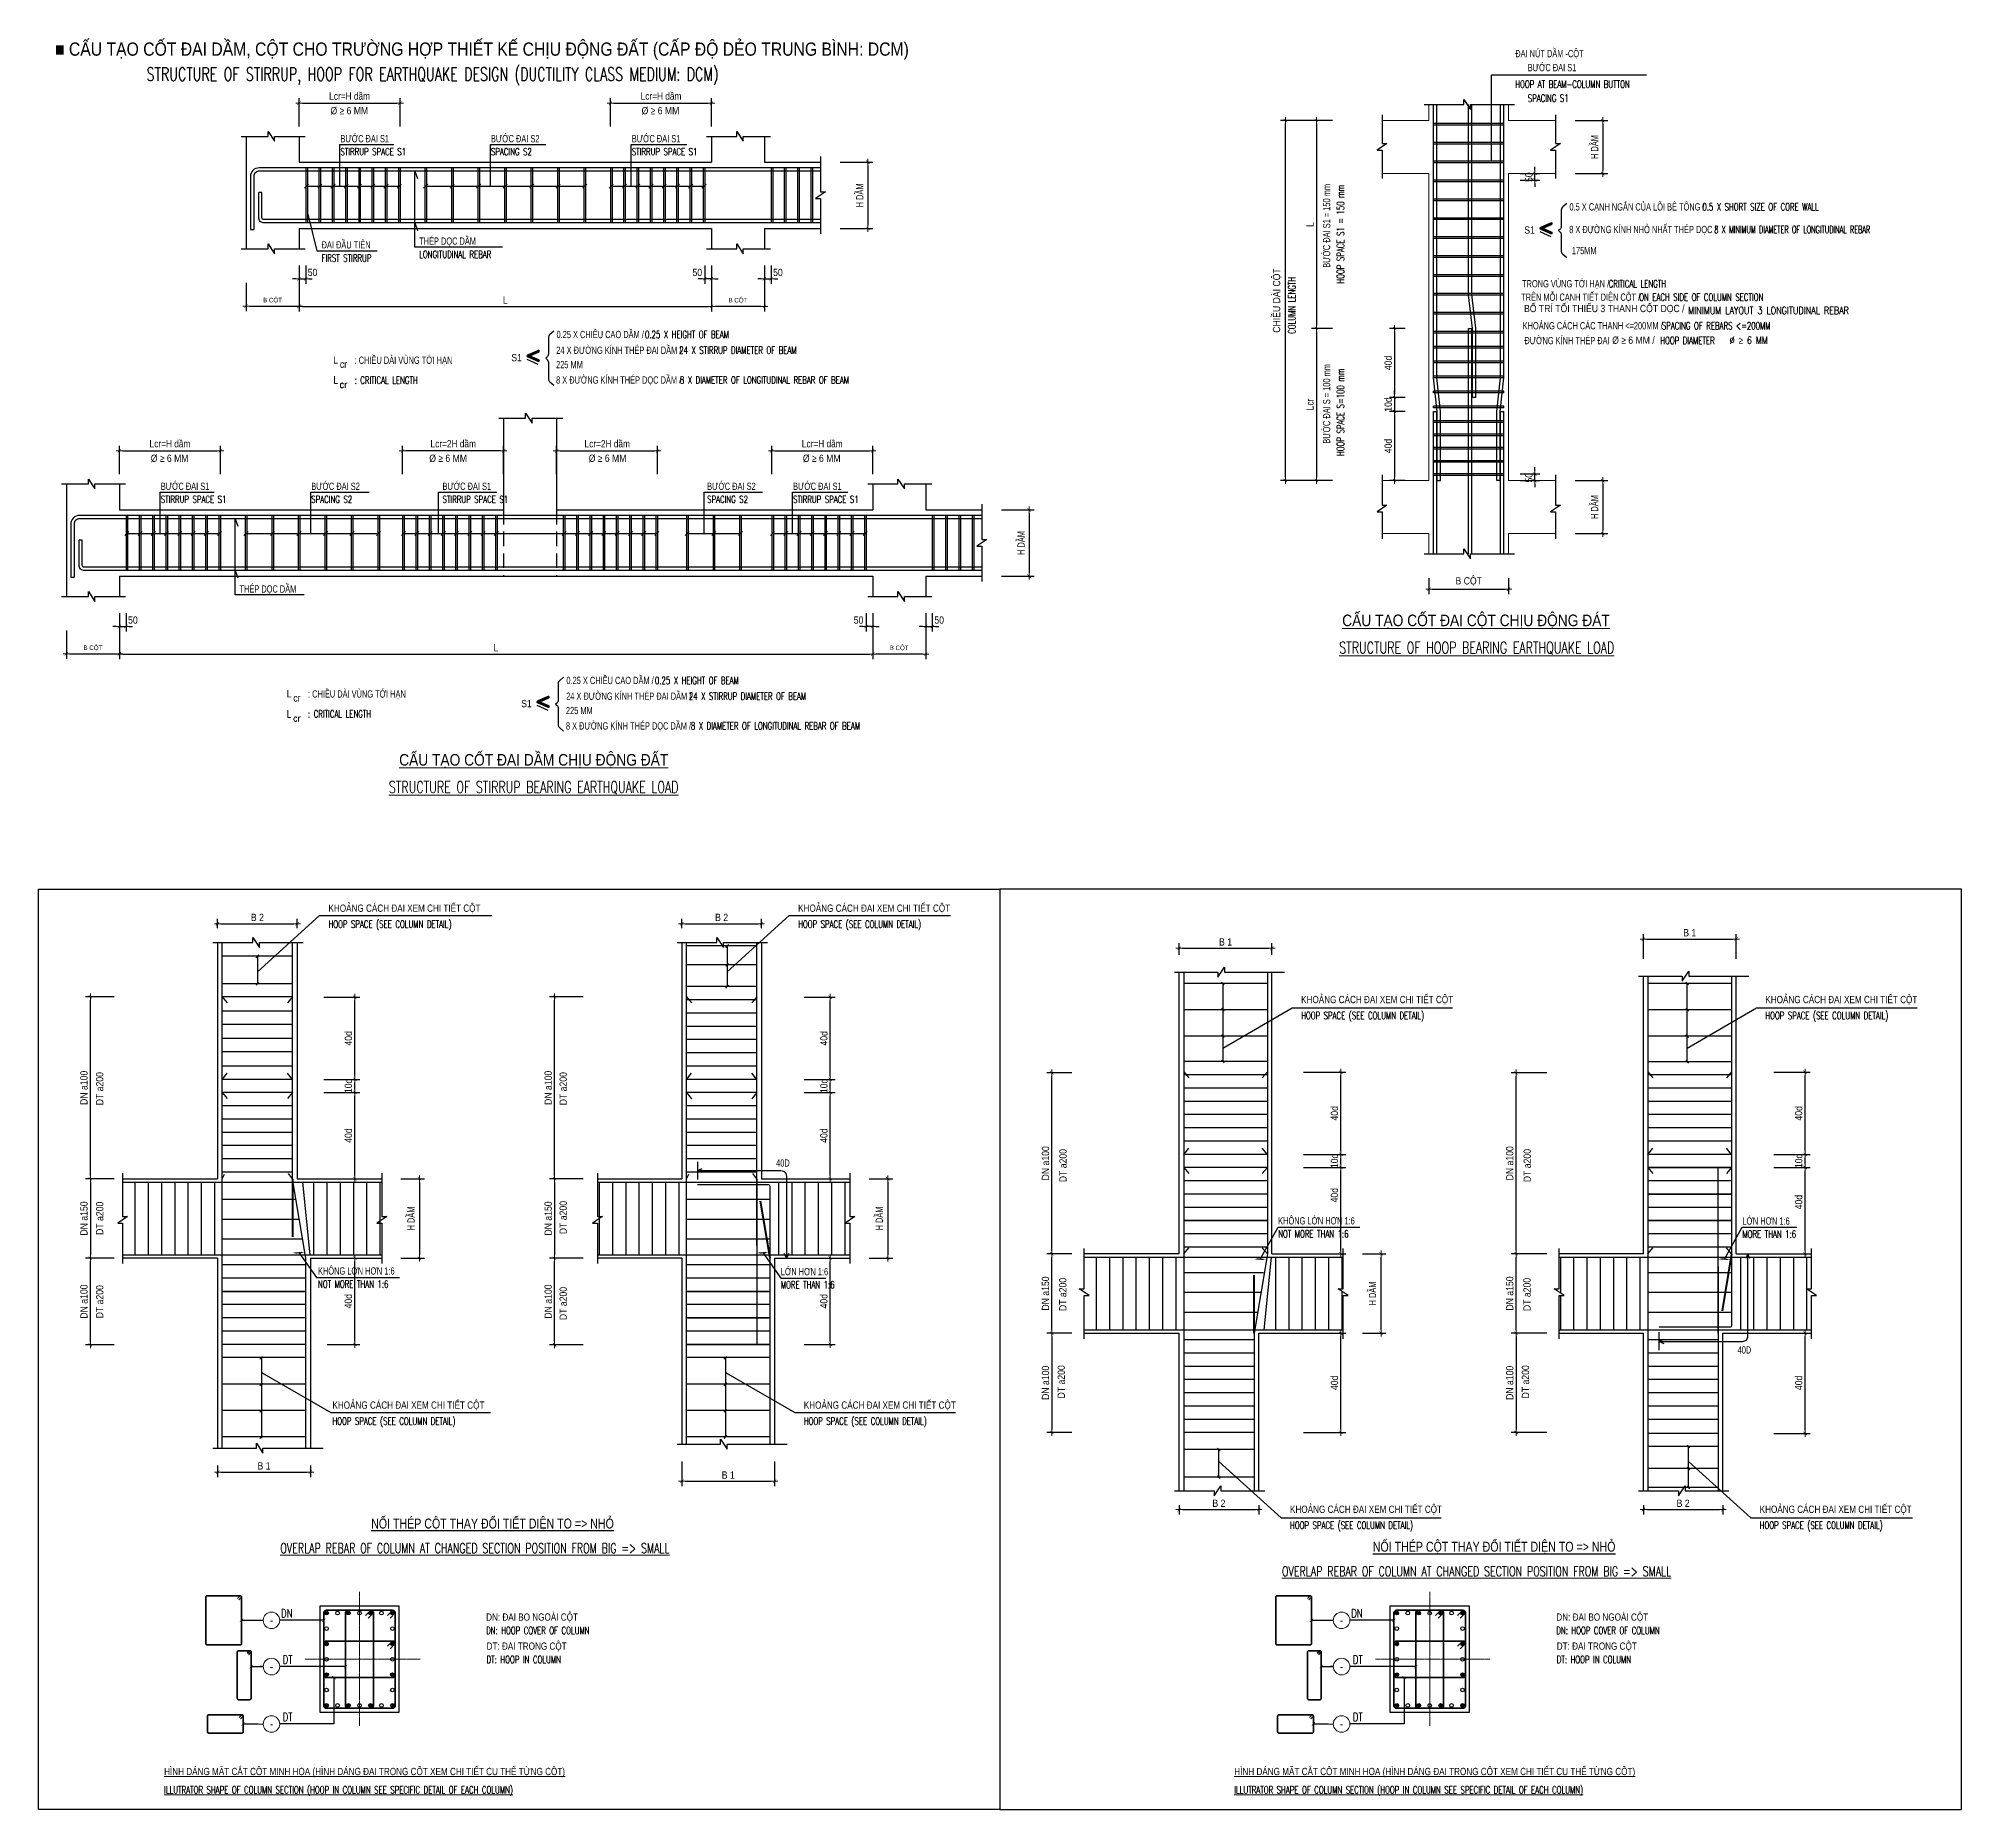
# Model space of a CAD drawing. Header units: millimetres. Extents: x 408913 to 1237273, y -191467 to -86666.
# Drawn here: x 914071 to 972139, y -184918 to -131457 of the extents above; entities that cross this region are included whole.
import ezdxf
from ezdxf.enums import TextEntityAlignment as Align

# ---------------------------------------------------------------- set-up
doc = ezdxf.new("R2010")
doc.units = ezdxf.units.MM
doc.header["$LTSCALE"] = 35
doc.header["$PDMODE"] = 3
doc.linetypes.add('CENTER2', pattern=[1.125, 0.75, -0.125, 0.125, -0.125])
doc.linetypes.add('DASHED2', pattern=[0.375, 0.25, -0.125])
for name, color, linetype in [('2', 2, 'Continuous'), ('3', 2, 'Continuous'), ('9', 9, 'Continuous'), ('DIM', 1, 'Continuous'), ('NDC_S-COLUMN', 4, 'Continuous'), ('STEEL', 4, 'Continuous'), ('STR.Dim_F-CL-B', 8, 'Continuous'), ('Tha', 3, 'DASHED2'), ('THEP', 4, 'Continuous')]:
    doc.layers.add(name, color=color, linetype=linetype)
for name, color, linetype, lineweight in [('5', 5, 'Continuous', 40), ('kata_net manh', 1, 'Continuous', 5), ('NDC_S_AXIS', 5, 'CENTER2', 15), ('NDC_S_CONTINUOUS', 3, 'Continuous', 20), ('NDC_S_DIM', 1, 'Continuous', 9), ('NDC_S_ENG TEXT', 2, 'Continuous', 9), ('NDC_S_REBAR', 4, 'Continuous', 35), ('NDC_S_REBAR SECTION', 6, 'Continuous', 25), ('NDC_S_VN TEXT', 7, 'Continuous', 9)]:
    doc.layers.add(name, color=color, linetype=linetype, lineweight=lineweight)
doc.styles.add('Arial', font='arial.ttf', dxfattribs={"width": 0.6})
doc.styles.add('AVANTH', font='')
doc.styles.add('NDC_ARIAL', font='arial.ttf', dxfattribs={"width": 0.85})
doc.styles.add('NDC_ROMANS', font='romans.shx', dxfattribs={"width": 0.8})
doc.styles.add('S2', font='isocp.shx', dxfattribs={"width": 0.9, "height": 50})
doc.styles.add('VNAVANTH', font='', dxfattribs={"width": 0.95})
doc.styles.get('AVANTH').set_extended_font_data('.VnAvantH', bold=True)
doc.styles.get('VNAVANTH').set_extended_font_data('.VnAvantH')
doc.dimstyles.new('1-25-H', dxfattribs={"dimtxt": 250, "dimasz": 100, "dimexe": 150, "dimexo": 0, "dimgap": 50, "dimtad": 1, "dimdec": 0, "dimlfac": 0.25, "dimzin": 0, "dimdsep": 46, "dimtxsty": 'AVANTH', "dimcen": 0, "dimdle": 150, "dimclrd": 9, "dimclre": 9, "dimclrt": 4, "dimadec": 0, "dimazin": 0, "dimtfac": 1, "dimtdec": 0, "dimtix": 1, "dimtmove": 2, "dimatfit": 3, "dimfxl": 1, "dimtvp": 1, "dimtolj": 1, "dimtzin": 0, "dimlwd": -1, "dimlwe": -1, "dimarcsym": 0})
doc.dimstyles.new('NDC_1-100', dxfattribs={"dimscale": 100, "dimtxt": 2.2, "dimasz": 1, "dimexe": 1.5, "dimexo": 2, "dimgap": 0.8, "dimtad": 1, "dimdec": 0, "dimdsep": 46, "dimtxsty": 'NDC_ARIAL', "dimblk": 'DIMMARK', "dimcen": 49999.938995, "dimdle": 1.5, "dimclrd": 1, "dimclre": 1, "dimclrt": 3, "dimadec": 0, "dimazin": 0, "dimtfac": 1, "dimtdec": 0, "dimtix": 1, "dimtmove": 2, "dimatfit": 3, "dimfxl": 1, "dimarcsym": 0})
doc.dimstyles.new('NDC_1-25', dxfattribs={"dimscale": 25, "dimtxt": 2.5, "dimasz": 1, "dimexe": 1.5, "dimexo": 0, "dimgap": 0.8, "dimtad": 1, "dimdec": 0, "dimdsep": 46, "dimtxsty": 'NDC_ARIAL', "dimblk": 'DIMMARK', "dimcen": 49999.938995, "dimdle": 1.5, "dimclrd": 1, "dimclre": 1, "dimclrt": 3, "dimadec": 0, "dimazin": 0, "dimtfac": 1, "dimtdec": 0, "dimtix": 1, "dimtmove": 2, "dimatfit": 3, "dimfxl": 8, "dimarcsym": 0})

msp = doc.modelspace()

# ---------------------------------------------------------------- texts
at = {"layer": '2', "color": 0, "style": 'VNAVANTH', "width": 0.8}
for p in [(924116.7, -176435.6), (954361.7, -177134.8)]:
    msp.add_text('%%UNèI THÐP CéT thay ®æi tiÕt diÖn TO => NHá', height=300, dxfattribs=at).set_placement(p)
at = {"layer": '9', "color": 4, "char_height": 220, "width": 3798.865, "attachment_point": 5, "rotation": 90, "style": 'NDC_ARIAL'}
for insert in [(915921, -163158.4), (929916.8, -163158.4), (945008.5, -165480.5), (959025.5, -165480.5), (915921, -167071), (929916.8, -167049.4), (945002.5, -169370.5), (959019.5, -169370.5), (915921, -169589.4), (929916.8, -169643.4), (944956.5, -172007.5), (958973.5, -172007.5)]:
    msp.add_mtext('\\A1;DT a200', dxfattribs=dict(at, insert=insert))
at = {"layer": 'DIM', "ltscale": 30, "char_height": 937.5, "attachment_point": 5, "style": 'S2'}
for insert in [(959594.1, -137089.3), (929008.6, -140941.9), (929306.9, -151384.3)]:
    msp.add_mtext('\\A1;<', dxfattribs=dict(at, insert=insert))
at = {"layer": 'NDC_S_ENG TEXT', "style": 'NDC_ROMANS', "width": 0.7}
msp.add_text('STRUCTURE OF STIRRUP, HOOP FOR EARTHQUAKE DESIGN (DUCTILITY CLASS MEDIUM: DCM)', height=400, dxfattribs=at).set_placement((917335.1, -132532.4), align=Align.MIDDLE_LEFT)
at = {"layer": 'NDC_S_ENG TEXT', "style": 'NDC_ROMANS'}
for s, height, width, p in [('HOOP AT BEAM-COLUMN BUTTON', 220, 0.7, (958663.6, -132948.4)), ('SPACING S1', 220, 0.7, (959042.1, -133370.4)), ('STIRRUP SPACE S1', 220, 0.7, (923190.9, -134984.5)), ('SPACING S2', 220, 0.7, (927734.7, -134984.5)), ('STIRRUP SPACE S1', 220, 0.7, (931987.9, -134984.5)), ('0.5 X SHORT SIZE OF CORE WALL', 220, 0.7, (964312.5, -136650.2)), ('8 X MINIMUM DIAMETER OF LONGITUDINAL REBAR', 220, 0.65, (964675.7, -137333.8)), ('FIRST STIRRUP', 220, 0.7, (922620.2, -138196.9)), ('LONGITUDINAL REBAR', 220, 0.7, (925566.9, -138083.9)), ('CRITICAL LENGTH', 220, 0.7, (961483.1, -138970.3)), ('ON EACH SIDE OF COLUMN SECTION', 220, 0.7, (962405.8, -139375.8)), ('0.25 X HEIGHT OF BEAM', 220, 0.7, (932386.1, -140502.8)), ('HOOP DIAMETER', 220, 0.7, (963041.5, -140686.2)), ('SPACING OF REBARS <=200MM', 220, 0.7, (963090.4, -140237.8)), ('24 X STIRRUP DIAMETER OF BEAM', 220, 0.7, (933418.6, -140978.4)), (': CRITICAL LENGTH', 220, 0.7, (923617.4, -141882.3)), ('8 X DIAMETER OF LONGITUDINAL REBAR OF BEAM', 220, 0.7, (933438, -141875.9)), ('STIRRUP SPACE S1', 220, 0.7, (917765.5, -145478.3)), ('SPACING S2', 220, 0.7, (922309.3, -145478.3)), ('STIRRUP SPACE S1', 220, 0.7, (926272.9, -145478.3)), ('SPACING S2', 220, 0.7, (934262.5, -145478.3)), ('STIRRUP SPACE S1', 220, 0.7, (936857.4, -145478.3)), ('0.25 X HEIGHT OF BEAM', 220, 0.7, (932685.4, -150945.2)), ('24 X STIRRUP DIAMETER OF BEAM', 220, 0.7, (933709.5, -151420.7)), (': CRITICAL LENGTH', 220, 0.7, (922210.5, -151956.9)), ('8 X DIAMETER OF LONGITUDINAL REBAR OF BEAM', 220, 0.7, (933770.9, -152318.3)), ('HOOP SPACE (SEE COLUMN DETAIL)', 220, 0.7, (922828.8, -158302, -0.3)), ('HOOP SPACE (SEE COLUMN DETAIL)', 220, 0.7, (937010.1, -158302, -0.3)), ('HOOP SPACE (SEE COLUMN DETAIL)', 220, 0.7, (952198.1, -161060, -0.3)), ('HOOP SPACE (SEE COLUMN DETAIL)', 220, 0.7, (966215.1, -161060, -0.3)), ('NOT MORE THAN 1:6', 220, 0.7, (951504.8, -167652.7, -0.3)), ('MORE THAN 1:6', 220, 0.7, (965521.8, -167658.7, -0.3)), ('NOT MORE THAN 1:6', 220, 0.7, (922513, -169165.8, -0.3)), ('MORE THAN 1:6', 220, 0.7, (936487.8, -169186.5, -0.3)), ('HOOP SPACE (SEE COLUMN DETAIL)', 220, 0.7, (922947.4, -173302, -0.3)), ('HOOP SPACE (SEE COLUMN DETAIL)', 220, 0.7, (937181.1, -173302, -0.3)), ('HOOP SPACE (SEE COLUMN DETAIL)', 220, 0.7, (951862.8, -176447.4, -0.3)), ('HOOP SPACE (SEE COLUMN DETAIL)', 220, 0.7, (966044.1, -176447.4, -0.3)), ('%%UOVERLAP REBAR OF COLUMN AT CHANGED SECTION POSITION FROM BIG => SMALL', 300, 0.7, (921373.9, -177178.6)), ('%%UOVERLAP REBAR OF COLUMN AT CHANGED SECTION POSITION FROM BIG => SMALL', 300, 0.7, (951619, -177877.8)), ('DN: HOOP COVER OF COLUMN', 220, 0.7, (927589.1, -179623.9, -0.3)), ('DN: HOOP COVER OF COLUMN', 220, 0.7, (959903.1, -179623.9, -0.3)), ('DT: HOOP IN COLUMN', 220, 0.7, (927603.1, -180500.8, -0.3)), ('DT: HOOP IN COLUMN', 220, 0.7, (959917.1, -180500.8, -0.3)), ('%%UILLUTRATOR SHAPE OF COLUMN SECTION (HOOP IN COLUMN SEE SPECIFIC DETAIL OF EACH COLUMN)', 220, 0.7, (917865.1, -184434.3, -0.3)), ('%%UILLUTRATOR SHAPE OF COLUMN SECTION (HOOP IN COLUMN SEE SPECIFIC DETAIL OF EACH COLUMN)', 220, 0.7, (950179.1, -184434.3, -0.3))]:
    msp.add_text(s, height=height, dxfattribs=dict(at, width=width)).set_placement(p)
at = {"layer": 'NDC_S_ENG TEXT', "style": 'NDC_ROMANS', "width": 0.7}
for s, p in [('HOOP SPACE S1 = 150 mm', (953496.3, -138857.6, -0.3)), ('COLUMN LENGTH', (952026.8, -140373.9)), ('HOOP SPACE S=100 mm', (953496.3, -144062.9, -0.3))]:
    msp.add_text(s, height=220, rotation=90, dxfattribs=at).set_placement(p)
for s, p in [('%%USTRUCTURE OF HOOP BEARING EARTHQUAKE LOAD', (957501.6, -150020.6)), ('%%USTRUCTURE OF STIRRUP BEARING EARTHQUAKE LOAD', (929025.5, -154230.2))]:
    msp.add_text(s, height=350, dxfattribs=at).set_placement(p, align=Align.CENTER)
at = {"layer": 'NDC_S_ENG TEXT', "insert": (963888.4, -139555.6), "char_height": 220, "width": 7075.569, "attachment_point": 1, "style": 'NDC_ROMANS'}
msp.add_mtext('MINIMUM LAYOUT 3 LONGITUDINAL REBAR', dxfattribs=at)
at = {"layer": 'NDC_S_ENG TEXT', "char_height": 220, "attachment_point": 5, "style": 'NDC_ROMANS'}
for s, insert in [('\\A1;%%C {\\fSymbol|b0|i0|c2|p18;³} 6 MM', (965715.5, -140567.7)), ('\\A1;L', (923045.6, -141765)), ('cr', (923281.9, -141894.5)), ('\\A1;L', (921638.7, -151839.6)), ('cr', (921875, -151969.2))]:
    msp.add_mtext(s, dxfattribs=dict(at, insert=insert))
at = {"layer": 'NDC_S_VN TEXT', "style": 'NDC_ARIAL', "width": 0.85}
msp.add_text('■ CẤU TẠO CỐT ĐAI DẦM, CỘT CHO TRƯỜNG HỢP THIẾT KẾ CHỊU ĐỘNG ĐẤT (CẤP ĐỘ DẺO TRUNG BÌNH: DCM)', height=400, dxfattribs=at).set_placement((914572.3, -131778), align=Align.MIDDLE_LEFT)
at = {"layer": 'NDC_S_VN TEXT', "style": 'NDC_ARIAL', "width": 0.7}
for s, p in [('ĐAI NÚT DẦM -CỘT', (958663.6, -132024.1)), ('BƯỚC ĐAI S1', (959042.1, -132446.1)), ('BƯỚC ĐAI S1', (923190.9, -134591.4)), ('BƯỚC ĐAI S2', (927734.7, -134591.4)), ('BƯỚC ĐAI S1', (931987.9, -134591.4)), ('0.5 X CẠNH NGẮN CỦA LÕI BÊ TÔNG /', (960300, -136650.2)), ('ĐAI ĐẦU TIÊN', (922620.2, -137796.1)), ('THÉP DỌC DẦM', (925566.9, -137683.1)), ('8 X ĐƯỜNG KÍNH NHỎ NHẤT THÉP DỌC /', (960292.3, -137333.8)), ('175MM', (960372.7, -137969.5)), ('TRONG VÙNG TỚI HẠN /', (958869.1, -138970.3)), ('TRÊN MỖI CẠNH TIẾT DIỆN CỘT /', (958841.5, -139375.8)), ('0.25 X CHIỀU CAO DẦM /', (929714.4, -140502.8)), ('KHOẢNG CÁCH CÁC THANH <=200MM /', (958887.2, -140237.8)), (' ĐƯỜNG KÍNH THÉP ĐAI', (958878.2, -140686.2)), (': CHIỀU DÀI VÙNG TỚI HẠN', (923617.4, -141278.7)), ('24 X ĐƯỜNG KÍNH THÉP ĐAI DẦM /', (929706.8, -140978.4)), ('8 X ĐƯỜNG KÍNH THÉP DỌC DẦM /', (929700.4, -141875.9)), ('225 MM', (929700.4, -141411)), ('BƯỚC ĐAI S1', (917765.5, -145085.2)), ('BƯỚC ĐAI S2', (922309.3, -145085.2)), ('BƯỚC ĐAI S1', (926272.9, -145085.2)), ('BƯỚC ĐAI S2', (934262.5, -145085.2)), ('BƯỚC ĐAI S1', (936857.4, -145085.2)), ('THÉP DỌC DẦM', (920141.4, -148184.7)), ('0.25 X CHIỀU CAO DẦM /', (930012.7, -150945.2)), (': CHIỀU DÀI VÙNG TỚI HẠN', (922210.5, -151353.3)), ('24 X ĐƯỜNG KÍNH THÉP ĐAI DẦM /', (930005.1, -151420.7)), ('8 X ĐƯỜNG KÍNH THÉP DỌC DẦM /', (929998.7, -152318.3)), ('225 MM', (929998.7, -151853.4))]:
    msp.add_text(s, height=220, dxfattribs=at).set_placement(p)
for s, p in [('BƯỚC ĐAI S1 = 150 mm', (953076.9, -138378.4, -0.3)), ('BƯỚC ĐAI S = 100 mm', (953076.9, -143689.1, -0.3))]:
    msp.add_text(s, height=220, rotation=90, dxfattribs=at).set_placement(p)
at = {"layer": 'NDC_S_VN TEXT', "style": 'NDC_ARIAL', "width": 0.85}
for s, p in [('%%UCẤU TẠO CỐT ĐAI CỘT CHỊU ĐỘNG ĐÁT', (957478.5, -149197.3)), ('%%UCẤU TẠO CỐT ĐAI DẦM CHỊU ĐỘNG ĐẤT', (929025.5, -153406.9))]:
    msp.add_text(s, height=350, dxfattribs=at).set_placement(p, align=Align.CENTER)
at = {"layer": 'NDC_S_VN TEXT', "color": 0}
for s, style, width, p in [('KHOẢNG CÁCH ĐAI XEM CHI TIẾT CỘT', 'Arial', 0.8, (922828.8, -157819.3, -0.3)), ('KHOẢNG CÁCH ĐAI XEM CHI TIẾT CỘT', 'Arial', 0.8, (937010.1, -157819.3, -0.3)), ('KHOẢNG CÁCH ĐAI XEM CHI TIẾT CỘT', 'Arial', 0.8, (952198.1, -160577.3, -0.3)), ('KHOẢNG CÁCH ĐAI XEM CHI TIẾT CỘT', 'Arial', 0.8, (966215.1, -160577.3, -0.3)), ('40d', 'VNAVANTH', 0.7, (936345.2, -165512.3)), ('kh«ng lín h¬n 1:6', 'VNAVANTH', 0.7, (951504.8, -167256.8, -0.3)), ('lín h¬n 1:6', 'VNAVANTH', 0.7, (965521.8, -167262.8, -0.3)), ('kh«ng lín h¬n 1:6', 'VNAVANTH', 0.7, (922513, -168769.9, -0.3)), ('lín h¬n 1:6', 'VNAVANTH', 0.7, (936487.8, -168790.6, -0.3)), ('40d', 'VNAVANTH', 0.7, (965379.2, -171155.3)), ('KHOẢNG CÁCH ĐAI XEM CHI TIẾT CỘT', 'Arial', 0.8, (922947.4, -172819.3, -0.3)), ('KHOẢNG CÁCH ĐAI XEM CHI TIẾT CỘT', 'Arial', 0.8, (937181.1, -172819.3, -0.3)), ('KHOẢNG CÁCH ĐAI XEM CHI TIẾT CỘT', 'Arial', 0.8, (951862.8, -175964.6, -0.3)), ('KHOẢNG CÁCH ĐAI XEM CHI TIẾT CỘT', 'Arial', 0.8, (966044.1, -175964.6, -0.3)), ('DN: ĐAI BO NGOÀI CỘT', 'Arial', 0.8, (927589.1, -179218.3, -0.3)), ('DN: ĐAI BO NGOÀI CỘT', 'Arial', 0.8, (959903.1, -179218.3, -0.3)), ('DT: ĐAI TRONG CỘT', 'Arial', 0.8, (927603.1, -180095.1, -0.3)), ('DT: ĐAI TRONG CỘT', 'Arial', 0.8, (959917.1, -180095.1, -0.3)), ('%%uHÌNH DÁNG MẶT CẮT CỘT MINH HỌA (HÌNH DÁNG ĐAI TRONG CỘT XEM CHI TIẾT CỤ THỂ TỪNG CỘT)', 'Arial', 0.8, (917865.1, -183879.7, -0.3)), ('%%uHÌNH DÁNG MẶT CẮT CỘT MINH HỌA (HÌNH DÁNG ĐAI TRONG CỘT XEM CHI TIẾT CỤ THỂ TỪNG CỘT)', 'Arial', 0.8, (950179.1, -183879.7, -0.3))]:
    msp.add_text(s, height=220, dxfattribs=dict(at, style=style, width=width)).set_placement(p)
at = {"layer": 'NDC_S_VN TEXT', "char_height": 220, "attachment_point": 5, "style": 'NDC_ARIAL'}
for s, insert in [('\\A1;%%C {\\fSymbol|b0|i0|c2|p18;³} 6 MM', (923457.9, -133639.1)), ('\\A1;%%C {\\fSymbol|b0|i0|c2|p18;³} 6 MM', (932852.8, -133639.1)), ('\\A1;S1', (959095.2, -137239.6)), ('\\A1;%%C {\\fSymbol|b0|i0|c2|p18;³} 6 MM /', (962233, -140567.7)), ('\\A1;L', (923045.6, -141161.4)), ('\\A1;S1', (928509.6, -141092.2)), ('cr', (923281.9, -141290.9)), ('\\A1;%%C {\\fSymbol|b0|i0|c2|p18;³} 6 MM', (918032.5, -144132.9)), ('\\A1;%%C {\\fSymbol|b0|i0|c2|p18;³} 6 MM', (926441.8, -144132.9)), ('\\A1;%%C {\\fSymbol|b0|i0|c2|p18;³} 6 MM', (931256.1, -144132.9)), ('\\A1;%%C {\\fSymbol|b0|i0|c2|p18;³} 6 MM', (937722.3, -144132.9)), ('\\A1;L', (921638.7, -151236)), ('cr', (921875, -151365.5)), ('\\A1;S1', (928807.9, -151534.5))]:
    msp.add_mtext(s, dxfattribs=dict(at, insert=insert))
at = {"layer": 'NDC_S_VN TEXT', "insert": (958928.6, -139498), "char_height": 220, "width": 7075.569, "attachment_point": 1, "style": 'NDC_ARIAL'}
msp.add_mtext('BỐ TRÍ TỐI THIẾU 3 THANH CỐT DỌC /', dxfattribs=at)

# ---------------------------------------------------------------- blocks, each defined once
blk = doc.blocks.new('DIMMARK')
at = {"layer": 'NDC_S_DIM', "color": 1}
blk.add_line((-1.5, 0), (1, 0), dxfattribs=at)
at = {"layer": 'NDC_S_DIM', "color": 2, "const_width": 0.15}
blk.add_lwpolyline([(-0.5, -0.5), (0.5, 0.5)], dxfattribs=at)
blk = doc.blocks.new('*D358')
at = {"layer": 'DEFPOINTS', "color": 0, "ltscale": 30, "transparency": 16777216}
for p in [(956059, -147544), (958459, -147544), (958459, -148081)]:
    blk.add_point(p, dxfattribs=at)
at = {"layer": 'DIM', "color": 1, "lineweight": -2, "ltscale": 30, "transparency": 16777216}
for p, q in [((956059, -147744), (956059, -148231)), ((958459, -147744), (958459, -148231)), ((956159, -148081), (958359, -148081))]:
    blk.add_line(p, q, dxfattribs=at)
at = {"layer": 'DIM', "color": 1, "lineweight": -2, "ltscale": 30, "transparency": 16777216, "xscale": 100, "yscale": 100, "zscale": 100, "rotation": 180}
blk.add_blockref('DIMMARK', (956059, -148081), dxfattribs=at)
at = {"layer": 'DIM', "color": 1, "lineweight": -2, "ltscale": 30, "transparency": 16777216, "xscale": 100, "yscale": 100, "zscale": 100}
blk.add_blockref('DIMMARK', (958459, -148081), dxfattribs=at)
at = {"layer": 'DIM', "color": 3, "ltscale": 30, "transparency": 16777216, "insert": (957259, -147853), "char_height": 220, "attachment_point": 5, "style": 'NDC_ARIAL'}
blk.add_mtext('B CỘT', dxfattribs=at)
blk = doc.blocks.new('*D359')
at = {"layer": 'DEFPOINTS', "color": 0, "ltscale": 30, "transparency": 16777216}
for p in [(953346, -140210), (952659, -144802), (953346, -144802)]:
    blk.add_point(p, dxfattribs=at)
at = {"layer": 'DIM', "color": 1, "lineweight": -2, "ltscale": 30, "transparency": 16777216}
for p, q in [((953146, -140210), (952509, -140210)), ((952659, -140310), (952659, -144702)), ((953146, -144802), (952509, -144802))]:
    blk.add_line(p, q, dxfattribs=at)
at = {"layer": 'DIM', "color": 1, "lineweight": -2, "ltscale": 30, "transparency": 16777216, "xscale": 100, "yscale": 100, "zscale": 100}
for p, rotation in [((952659, -140210), 90), ((952659, -144802), 270)]:
    blk.add_blockref('DIMMARK', p, dxfattribs=dict(at, rotation=rotation))
at = {"layer": 'DIM', "color": 3, "ltscale": 30, "transparency": 16777216, "insert": (952467, -142506), "char_height": 220, "attachment_point": 5, "rotation": 90, "style": 'NDC_ARIAL'}
blk.add_mtext('L{\\f.VnAvant|b0|i0|c0|p34;cr}', dxfattribs=at)
blk = doc.blocks.new('*D360')
at = {"layer": 'DEFPOINTS', "color": 0, "ltscale": 30, "transparency": 16777216}
for p in [(953346, -133933), (952659, -140210), (953346, -140210)]:
    blk.add_point(p, dxfattribs=at)
at = {"layer": 'DIM', "color": 1, "lineweight": -2, "ltscale": 30, "transparency": 16777216}
for p, q in [((953146, -133933), (952509, -133933)), ((952659, -134033), (952659, -140110)), ((953146, -140210), (952509, -140210))]:
    blk.add_line(p, q, dxfattribs=at)
at = {"layer": 'DIM', "color": 1, "lineweight": -2, "ltscale": 30, "transparency": 16777216, "xscale": 100, "yscale": 100, "zscale": 100}
for p, rotation in [((952659, -133933), 90), ((952659, -140210), 270)]:
    blk.add_blockref('DIMMARK', p, dxfattribs=dict(at, rotation=rotation))
at = {"layer": 'DIM', "color": 3, "ltscale": 30, "transparency": 16777216, "insert": (952469, -137072), "char_height": 220, "attachment_point": 5, "rotation": 90, "style": 'NDC_ARIAL'}
blk.add_mtext('L', dxfattribs=at)
blk = doc.blocks.new('*D361')
at = {"layer": 'DEFPOINTS', "color": 0, "ltscale": 30, "transparency": 16777216}
for p in [(958610, -135531), (958610, -135731), (959255, -135531)]:
    blk.add_point(p, dxfattribs=at)
at = {"layer": 'DIM', "color": 1, "lineweight": -2, "ltscale": 30, "transparency": 16777216}
for p, q in [((958810, -135531), (959405, -135531)), ((958810, -135731), (959405, -135731)), ((959255, -135431), (959255, -135331)), ((959255, -135731), (959255, -135531)), ((959255, -135831), (959255, -135931))]:
    blk.add_line(p, q, dxfattribs=at)
at = {"layer": 'DIM', "color": 1, "lineweight": -2, "ltscale": 30, "transparency": 16777216, "xscale": 100, "yscale": 100, "zscale": 100}
for p, rotation in [((959255, -135531), 270), ((959255, -135731), 90)]:
    blk.add_blockref('DIMMARK', p, dxfattribs=dict(at, rotation=rotation))
at = {"layer": 'DIM', "color": 3, "ltscale": 30, "transparency": 16777216, "insert": (959076, -135645), "char_height": 220, "attachment_point": 5, "rotation": 90, "style": 'NDC_ARIAL'}
blk.add_mtext('50', dxfattribs=at)
blk = doc.blocks.new('*D362')
at = {"layer": 'DEFPOINTS', "color": 0, "ltscale": 30, "transparency": 16777216}
for p in [(958610, -144602), (958610, -144802), (959255, -144602)]:
    blk.add_point(p, dxfattribs=at)
at = {"layer": 'DIM', "color": 1, "lineweight": -2, "ltscale": 30, "transparency": 16777216}
for p, q in [((959255, -144502), (959255, -144402)), ((958810, -144602), (959405, -144602)), ((958810, -144802), (959405, -144802)), ((959255, -144802), (959255, -144602)), ((959255, -144902), (959255, -145002))]:
    blk.add_line(p, q, dxfattribs=at)
at = {"layer": 'DIM', "color": 1, "lineweight": -2, "ltscale": 30, "transparency": 16777216, "xscale": 100, "yscale": 100, "zscale": 100}
for p, rotation in [((959255, -144602), 270), ((959255, -144802), 90)]:
    blk.add_blockref('DIMMARK', p, dxfattribs=dict(at, rotation=rotation))
at = {"layer": 'DIM', "color": 3, "ltscale": 30, "transparency": 16777216, "insert": (959076, -144715), "char_height": 220, "attachment_point": 5, "rotation": 90, "style": 'NDC_ARIAL'}
blk.add_mtext('50', dxfattribs=at)
blk = doc.blocks.new('*D363')
at = {"layer": 'DEFPOINTS', "color": 0, "ltscale": 30, "transparency": 16777216}
for p in [(960272, -133933), (960272, -135533), (961307, -135533)]:
    blk.add_point(p, dxfattribs=at)
at = {"layer": 'DIM', "color": 1, "lineweight": -2, "ltscale": 30, "transparency": 16777216}
for p, q in [((960472, -133933), (961457, -133933)), ((961307, -134033), (961307, -135433)), ((960472, -135533), (961457, -135533))]:
    blk.add_line(p, q, dxfattribs=at)
at = {"layer": 'DIM', "color": 1, "lineweight": -2, "ltscale": 30, "transparency": 16777216, "xscale": 100, "yscale": 100, "zscale": 100}
for p, rotation in [((961307, -133933), 90), ((961307, -135533), 270)]:
    blk.add_blockref('DIMMARK', p, dxfattribs=dict(at, rotation=rotation))
at = {"layer": 'DIM', "color": 3, "ltscale": 30, "transparency": 16777216, "insert": (961060, -134733), "char_height": 220, "attachment_point": 5, "rotation": 90, "style": 'NDC_ARIAL'}
blk.add_mtext('{\\W0.7;H DẦM}', dxfattribs=at)
blk = doc.blocks.new('*D364')
at = {"layer": 'DEFPOINTS', "color": 0, "ltscale": 30, "transparency": 16777216}
for p in [(951723, -133933), (953069, -133933), (953069, -144802)]:
    blk.add_point(p, dxfattribs=at)
at = {"layer": 'DIM', "color": 1, "lineweight": -2, "ltscale": 30, "transparency": 16777216}
for p, q in [((952869, -133933), (951573, -133933)), ((951723, -144702), (951723, -134033)), ((952869, -144802), (951573, -144802))]:
    blk.add_line(p, q, dxfattribs=at)
at = {"layer": 'DIM', "color": 1, "lineweight": -2, "ltscale": 30, "transparency": 16777216, "xscale": 100, "yscale": 100, "zscale": 100}
for p, rotation in [((951723, -133933), 90), ((951723, -144802), 270)]:
    blk.add_blockref('DIMMARK', p, dxfattribs=dict(at, rotation=rotation))
at = {"layer": 'DIM', "color": 3, "ltscale": 30, "transparency": 16777216, "insert": (951480, -139367), "char_height": 220, "attachment_point": 5, "rotation": 90, "style": 'NDC_ARIAL'}
blk.add_mtext('CHIỀU DÀI CỘT', dxfattribs=at)
blk = doc.blocks.new('*D314')
at = {"layer": 'DEFPOINTS', "color": 0, "ltscale": 30, "transparency": 16777216}
for p in [(921940, -138640), (934392, -138640), (934392, -139545)]:
    blk.add_point(p, dxfattribs=at)
at = {"layer": 'DIM', "color": 1, "lineweight": -2, "ltscale": 30, "transparency": 16777216}
for p, q in [((921940, -138840), (921940, -139695)), ((934392, -138840), (934392, -139695)), ((922040, -139545), (934292, -139545))]:
    blk.add_line(p, q, dxfattribs=at)
at = {"layer": 'DIM', "color": 1, "lineweight": -2, "ltscale": 30, "transparency": 16777216, "xscale": 100, "yscale": 100, "zscale": 100, "rotation": 180}
blk.add_blockref('DIMMARK', (921940, -139545), dxfattribs=at)
at = {"layer": 'DIM', "color": 1, "lineweight": -2, "ltscale": 30, "transparency": 16777216, "xscale": 100, "yscale": 100, "zscale": 100}
blk.add_blockref('DIMMARK', (934392, -139545), dxfattribs=at)
at = {"layer": 'DIM', "color": 3, "ltscale": 30, "transparency": 16777216, "insert": (928166, -139355), "char_height": 220, "attachment_point": 5, "style": 'NDC_ARIAL'}
blk.add_mtext('L', dxfattribs=at)
blk = doc.blocks.new('*D315')
at = {"layer": 'DEFPOINTS', "color": 0, "ltscale": 30, "transparency": 16777216}
for p in [(921940, -138109), (922140, -138109), (922140, -138712)]:
    blk.add_point(p, dxfattribs=at)
at = {"layer": 'DIM', "color": 1, "lineweight": -2, "ltscale": 30, "transparency": 16777216}
for p, q in [((921840, -138712), (921740, -138712)), ((921940, -138309), (921940, -138862)), ((921940, -138712), (922140, -138712)), ((922140, -138309), (922140, -138862)), ((922240, -138712), (922340, -138712))]:
    blk.add_line(p, q, dxfattribs=at)
at = {"layer": 'DIM', "color": 1, "lineweight": -2, "ltscale": 30, "transparency": 16777216, "xscale": 100, "yscale": 100, "zscale": 100}
blk.add_blockref('DIMMARK', (921940, -138712), dxfattribs=at)
at = {"layer": 'DIM', "color": 1, "lineweight": -2, "ltscale": 30, "transparency": 16777216, "xscale": 100, "yscale": 100, "zscale": 100, "rotation": 180}
blk.add_blockref('DIMMARK', (922140, -138712), dxfattribs=at)
at = {"layer": 'DIM', "color": 3, "ltscale": 30, "transparency": 16777216, "insert": (922348, -138520), "char_height": 220, "attachment_point": 5, "style": 'NDC_ARIAL'}
blk.add_mtext('50', dxfattribs=at)
blk = doc.blocks.new('*D316')
at = {"layer": 'DEFPOINTS', "color": 0, "ltscale": 30, "transparency": 16777216}
for p in [(934192, -138109), (934392, -138109), (934192, -138712)]:
    blk.add_point(p, dxfattribs=at)
at = {"layer": 'DIM', "color": 1, "lineweight": -2, "ltscale": 30, "transparency": 16777216}
for p, q in [((934092, -138712), (933992, -138712)), ((934192, -138309), (934192, -138862)), ((934392, -138712), (934192, -138712)), ((934392, -138309), (934392, -138862)), ((934492, -138712), (934592, -138712))]:
    blk.add_line(p, q, dxfattribs=at)
at = {"layer": 'DIM', "color": 1, "lineweight": -2, "ltscale": 30, "transparency": 16777216, "xscale": 100, "yscale": 100, "zscale": 100}
blk.add_blockref('DIMMARK', (934192, -138712), dxfattribs=at)
at = {"layer": 'DIM', "color": 1, "lineweight": -2, "ltscale": 30, "transparency": 16777216, "xscale": 100, "yscale": 100, "zscale": 100, "rotation": 180}
blk.add_blockref('DIMMARK', (934392, -138712), dxfattribs=at)
at = {"layer": 'DIM', "color": 3, "ltscale": 30, "transparency": 16777216, "insert": (933965, -138520), "char_height": 220, "attachment_point": 5, "style": 'NDC_ARIAL'}
blk.add_mtext('50', dxfattribs=at)
blk = doc.blocks.new('*D317')
at = {"layer": 'DEFPOINTS', "color": 0, "ltscale": 30, "transparency": 16777216}
for p in [(920340, -138635), (921940, -138635), (921940, -139540)]:
    blk.add_point(p, dxfattribs=at)
at = {"layer": 'DIM', "color": 1, "lineweight": -2, "ltscale": 30, "transparency": 16777216}
for p, q in [((920340, -138835), (920340, -139690)), ((921940, -138835), (921940, -139690)), ((920440, -139540), (921840, -139540))]:
    blk.add_line(p, q, dxfattribs=at)
at = {"layer": 'DIM', "color": 1, "lineweight": -2, "ltscale": 30, "transparency": 16777216, "xscale": 100, "yscale": 100, "zscale": 100, "rotation": 180}
blk.add_blockref('DIMMARK', (920340, -139540), dxfattribs=at)
at = {"layer": 'DIM', "color": 1, "lineweight": -2, "ltscale": 30, "transparency": 16777216, "xscale": 100, "yscale": 100, "zscale": 100}
blk.add_blockref('DIMMARK', (921940, -139540), dxfattribs=at)
at = {"layer": 'DIM', "color": 3, "ltscale": 30, "transparency": 16777216, "insert": (921140, -139368), "char_height": 220, "attachment_point": 5, "style": 'NDC_ARIAL'}
blk.add_mtext('{\\H0.625x;B CỘT}', dxfattribs=at)
blk = doc.blocks.new('*D318')
at = {"layer": 'DEFPOINTS', "color": 0, "ltscale": 30, "transparency": 16777216}
for p in [(934392, -138640), (935992, -138640), (934392, -139545)]:
    blk.add_point(p, dxfattribs=at)
at = {"layer": 'DIM', "color": 1, "lineweight": -2, "ltscale": 30, "transparency": 16777216}
for p, q in [((934392, -138840), (934392, -139695)), ((935992, -138840), (935992, -139695)), ((935892, -139545), (934492, -139545))]:
    blk.add_line(p, q, dxfattribs=at)
at = {"layer": 'DIM', "color": 1, "lineweight": -2, "ltscale": 30, "transparency": 16777216, "xscale": 100, "yscale": 100, "zscale": 100, "rotation": 180}
blk.add_blockref('DIMMARK', (934392, -139545), dxfattribs=at)
at = {"layer": 'DIM', "color": 1, "lineweight": -2, "ltscale": 30, "transparency": 16777216, "xscale": 100, "yscale": 100, "zscale": 100}
blk.add_blockref('DIMMARK', (935992, -139545), dxfattribs=at)
at = {"layer": 'DIM', "color": 3, "ltscale": 30, "transparency": 16777216, "insert": (935192, -139373), "char_height": 220, "attachment_point": 5, "style": 'NDC_ARIAL'}
blk.add_mtext('{\\H0.625x;B CỘT}', dxfattribs=at)
blk = doc.blocks.new('*D319')
at = {"layer": 'DEFPOINTS', "color": 0, "ltscale": 30, "transparency": 16777216}
for p in [(935992, -138109), (936192, -138109), (936192, -138712)]:
    blk.add_point(p, dxfattribs=at)
at = {"layer": 'DIM', "color": 1, "lineweight": -2, "ltscale": 30, "transparency": 16777216}
for p, q in [((935892, -138712), (935792, -138712)), ((935992, -138309), (935992, -138862)), ((935992, -138712), (936192, -138712)), ((936192, -138309), (936192, -138862)), ((936292, -138712), (936392, -138712))]:
    blk.add_line(p, q, dxfattribs=at)
at = {"layer": 'DIM', "color": 1, "lineweight": -2, "ltscale": 30, "transparency": 16777216, "xscale": 100, "yscale": 100, "zscale": 100}
blk.add_blockref('DIMMARK', (935992, -138712), dxfattribs=at)
at = {"layer": 'DIM', "color": 1, "lineweight": -2, "ltscale": 30, "transparency": 16777216, "xscale": 100, "yscale": 100, "zscale": 100, "rotation": 180}
blk.add_blockref('DIMMARK', (936192, -138712), dxfattribs=at)
at = {"layer": 'DIM', "color": 3, "ltscale": 30, "transparency": 16777216, "insert": (936400, -138520), "char_height": 220, "attachment_point": 5, "style": 'NDC_ARIAL'}
blk.add_mtext('50', dxfattribs=at)
blk = doc.blocks.new('*D320')
at = {"layer": 'DEFPOINTS', "color": 0, "ltscale": 30, "transparency": 16777216}
for p in [(924990, -133408), (921940, -134313), (924990, -134313)]:
    blk.add_point(p, dxfattribs=at)
at = {"layer": 'DIM', "color": 1, "lineweight": -2, "ltscale": 30, "transparency": 16777216}
for p, q in [((921940, -134113), (921940, -133258)), ((922040, -133408), (924890, -133408)), ((924990, -134113), (924990, -133258))]:
    blk.add_line(p, q, dxfattribs=at)
at = {"layer": 'DIM', "color": 1, "lineweight": -2, "ltscale": 30, "transparency": 16777216, "xscale": 100, "yscale": 100, "zscale": 100, "rotation": 180}
blk.add_blockref('DIMMARK', (921940, -133408), dxfattribs=at)
at = {"layer": 'DIM', "color": 1, "lineweight": -2, "ltscale": 30, "transparency": 16777216, "xscale": 100, "yscale": 100, "zscale": 100}
blk.add_blockref('DIMMARK', (924990, -133408), dxfattribs=at)
at = {"layer": 'DIM', "color": 3, "ltscale": 30, "transparency": 16777216, "insert": (923465, -133198), "char_height": 220, "attachment_point": 5, "style": 'NDC_ARIAL'}
blk.add_mtext('L{\\f.VnAvant|b0|i0|c0|p34;cr=H dÇm}', dxfattribs=at)
blk = doc.blocks.new('*D321')
at = {"layer": 'DEFPOINTS', "color": 0, "ltscale": 30, "transparency": 16777216}
for p in [(960272, -144802), (960272, -146402), (961307, -146402)]:
    blk.add_point(p, dxfattribs=at)
at = {"layer": 'DIM', "color": 1, "lineweight": -2, "ltscale": 30, "transparency": 16777216}
for p, q in [((960472, -144802), (961457, -144802)), ((961307, -144902), (961307, -146302)), ((960472, -146402), (961457, -146402))]:
    blk.add_line(p, q, dxfattribs=at)
at = {"layer": 'DIM', "color": 1, "lineweight": -2, "ltscale": 30, "transparency": 16777216, "xscale": 100, "yscale": 100, "zscale": 100}
for p, rotation in [((961307, -144802), 90), ((961307, -146402), 270)]:
    blk.add_blockref('DIMMARK', p, dxfattribs=dict(at, rotation=rotation))
at = {"layer": 'DIM', "color": 3, "ltscale": 30, "transparency": 16777216, "insert": (961060, -145602), "char_height": 220, "attachment_point": 5, "rotation": 90, "style": 'NDC_ARIAL'}
blk.add_mtext('{\\W0.7;H DẦM}', dxfattribs=at)
blk = doc.blocks.new('*D322')
at = {"layer": 'DEFPOINTS', "color": 0, "ltscale": 30, "transparency": 16777216}
for p in [(934392, -133408), (931342, -134313), (934392, -134313)]:
    blk.add_point(p, dxfattribs=at)
at = {"layer": 'DIM', "color": 1, "lineweight": -2, "ltscale": 30, "transparency": 16777216}
for p, q in [((931342, -134113), (931342, -133258)), ((931442, -133408), (934292, -133408)), ((934392, -134113), (934392, -133258))]:
    blk.add_line(p, q, dxfattribs=at)
at = {"layer": 'DIM', "color": 1, "lineweight": -2, "ltscale": 30, "transparency": 16777216, "xscale": 100, "yscale": 100, "zscale": 100, "rotation": 180}
blk.add_blockref('DIMMARK', (931342, -133408), dxfattribs=at)
at = {"layer": 'DIM', "color": 1, "lineweight": -2, "ltscale": 30, "transparency": 16777216, "xscale": 100, "yscale": 100, "zscale": 100}
blk.add_blockref('DIMMARK', (934392, -133408), dxfattribs=at)
at = {"layer": 'DIM', "color": 3, "ltscale": 30, "transparency": 16777216, "insert": (932867, -133198), "char_height": 220, "attachment_point": 5, "style": 'NDC_ARIAL'}
blk.add_mtext('L{\\f.VnAvant|b0|i0|c0|p34;cr=H dÇm}', dxfattribs=at)
blk = doc.blocks.new('*D323')
at = {"layer": 'DEFPOINTS', "color": 0, "ltscale": 30, "transparency": 16777216}
for p in [(938083, -135194), (938083, -137195), (939118, -137195)]:
    blk.add_point(p, dxfattribs=at)
at = {"layer": 'DIM', "color": 1, "lineweight": -2, "ltscale": 30, "transparency": 16777216}
for p, q in [((938283, -135194), (939268, -135194)), ((939118, -135294), (939118, -137095)), ((938283, -137195), (939268, -137195))]:
    blk.add_line(p, q, dxfattribs=at)
at = {"layer": 'DIM', "color": 1, "lineweight": -2, "ltscale": 30, "transparency": 16777216, "xscale": 100, "yscale": 100, "zscale": 100}
for p, rotation in [((939118, -135194), 90), ((939118, -137195), 270)]:
    blk.add_blockref('DIMMARK', p, dxfattribs=dict(at, rotation=rotation))
at = {"layer": 'DIM', "color": 3, "ltscale": 30, "transparency": 16777216, "insert": (938871, -136194), "char_height": 220, "attachment_point": 5, "rotation": 90, "style": 'NDC_ARIAL'}
blk.add_mtext('{\\W0.7;H DẦM}', dxfattribs=at)
blk = doc.blocks.new('*D324')
at = {"layer": 'DEFPOINTS', "color": 0, "ltscale": 30, "transparency": 16777216}
for p in [(916515, -149134), (939261, -149134), (939261, -150039)]:
    blk.add_point(p, dxfattribs=at)
at = {"layer": 'DIM', "color": 1, "lineweight": -2, "ltscale": 30, "transparency": 16777216}
for p, q in [((916515, -149334), (916515, -150189)), ((939261, -149334), (939261, -150189)), ((916615, -150039), (939161, -150039))]:
    blk.add_line(p, q, dxfattribs=at)
at = {"layer": 'DIM', "color": 1, "lineweight": -2, "ltscale": 30, "transparency": 16777216, "xscale": 100, "yscale": 100, "zscale": 100, "rotation": 180}
blk.add_blockref('DIMMARK', (916515, -150039), dxfattribs=at)
at = {"layer": 'DIM', "color": 1, "lineweight": -2, "ltscale": 30, "transparency": 16777216, "xscale": 100, "yscale": 100, "zscale": 100}
blk.add_blockref('DIMMARK', (939261, -150039), dxfattribs=at)
at = {"layer": 'DIM', "color": 3, "ltscale": 30, "transparency": 16777216, "insert": (927888, -149849), "char_height": 220, "attachment_point": 5, "style": 'NDC_ARIAL'}
blk.add_mtext('L', dxfattribs=at)
blk = doc.blocks.new('*D90')
at = {"layer": 'DEFPOINTS', "color": 0, "ltscale": 30, "transparency": 16777216}
for p in [(916515, -148603), (916715, -148603), (916715, -149205)]:
    blk.add_point(p, dxfattribs=at)
at = {"layer": 'DIM', "color": 1, "lineweight": -2, "ltscale": 30, "transparency": 16777216}
for p, q in [((916415, -149205), (916315, -149205)), ((916515, -148803), (916515, -149355)), ((916515, -149205), (916715, -149205)), ((916715, -148803), (916715, -149355)), ((916815, -149205), (916915, -149205))]:
    blk.add_line(p, q, dxfattribs=at)
at = {"layer": 'DIM', "color": 1, "lineweight": -2, "ltscale": 30, "transparency": 16777216, "xscale": 100, "yscale": 100, "zscale": 100}
blk.add_blockref('DIMMARK', (916515, -149205), dxfattribs=at)
at = {"layer": 'DIM', "color": 1, "lineweight": -2, "ltscale": 30, "transparency": 16777216, "xscale": 100, "yscale": 100, "zscale": 100, "rotation": 180}
blk.add_blockref('DIMMARK', (916715, -149205), dxfattribs=at)
at = {"layer": 'DIM', "color": 3, "ltscale": 30, "transparency": 16777216, "insert": (916923, -149014), "char_height": 220, "attachment_point": 5, "style": 'NDC_ARIAL'}
blk.add_mtext('50', dxfattribs=at)
blk = doc.blocks.new('*D91')
at = {"layer": 'DEFPOINTS', "color": 0, "ltscale": 30, "transparency": 16777216}
for p in [(939061, -148603), (939261, -148603), (939061, -149205)]:
    blk.add_point(p, dxfattribs=at)
at = {"layer": 'DIM', "color": 1, "lineweight": -2, "ltscale": 30, "transparency": 16777216}
for p, q in [((938961, -149205), (938861, -149205)), ((939061, -148803), (939061, -149355)), ((939261, -149205), (939061, -149205)), ((939261, -148803), (939261, -149355)), ((939361, -149205), (939461, -149205))]:
    blk.add_line(p, q, dxfattribs=at)
at = {"layer": 'DIM', "color": 1, "lineweight": -2, "ltscale": 30, "transparency": 16777216, "xscale": 100, "yscale": 100, "zscale": 100}
blk.add_blockref('DIMMARK', (939061, -149205), dxfattribs=at)
at = {"layer": 'DIM', "color": 1, "lineweight": -2, "ltscale": 30, "transparency": 16777216, "xscale": 100, "yscale": 100, "zscale": 100, "rotation": 180}
blk.add_blockref('DIMMARK', (939261, -149205), dxfattribs=at)
at = {"layer": 'DIM', "color": 3, "ltscale": 30, "transparency": 16777216, "insert": (938835, -149014), "char_height": 220, "attachment_point": 5, "style": 'NDC_ARIAL'}
blk.add_mtext('50', dxfattribs=at)
blk = doc.blocks.new('*D92')
at = {"layer": 'DEFPOINTS', "color": 0, "ltscale": 30, "transparency": 16777216}
for p in [(914915, -149129), (916515, -149129), (916515, -150034)]:
    blk.add_point(p, dxfattribs=at)
at = {"layer": 'DIM', "color": 1, "lineweight": -2, "ltscale": 30, "transparency": 16777216}
for p, q in [((914915, -149329), (914915, -150184)), ((916515, -149329), (916515, -150184)), ((915015, -150034), (916415, -150034))]:
    blk.add_line(p, q, dxfattribs=at)
at = {"layer": 'DIM', "color": 1, "lineweight": -2, "ltscale": 30, "transparency": 16777216, "xscale": 100, "yscale": 100, "zscale": 100, "rotation": 180}
blk.add_blockref('DIMMARK', (914915, -150034), dxfattribs=at)
at = {"layer": 'DIM', "color": 1, "lineweight": -2, "ltscale": 30, "transparency": 16777216, "xscale": 100, "yscale": 100, "zscale": 100}
blk.add_blockref('DIMMARK', (916515, -150034), dxfattribs=at)
at = {"layer": 'DIM', "color": 3, "ltscale": 30, "transparency": 16777216, "insert": (915715, -149862), "char_height": 220, "attachment_point": 5, "style": 'NDC_ARIAL'}
blk.add_mtext('{\\H0.625x;B CỘT}', dxfattribs=at)
blk = doc.blocks.new('*D93')
at = {"layer": 'DEFPOINTS', "color": 0, "ltscale": 30, "transparency": 16777216}
for p in [(939261, -149134), (940861, -149134), (939261, -150039)]:
    blk.add_point(p, dxfattribs=at)
at = {"layer": 'DIM', "color": 1, "lineweight": -2, "ltscale": 30, "transparency": 16777216}
for p, q in [((939261, -149334), (939261, -150189)), ((940861, -149334), (940861, -150189)), ((940761, -150039), (939361, -150039))]:
    blk.add_line(p, q, dxfattribs=at)
at = {"layer": 'DIM', "color": 1, "lineweight": -2, "ltscale": 30, "transparency": 16777216, "xscale": 100, "yscale": 100, "zscale": 100, "rotation": 180}
blk.add_blockref('DIMMARK', (939261, -150039), dxfattribs=at)
at = {"layer": 'DIM', "color": 1, "lineweight": -2, "ltscale": 30, "transparency": 16777216, "xscale": 100, "yscale": 100, "zscale": 100}
blk.add_blockref('DIMMARK', (940861, -150039), dxfattribs=at)
at = {"layer": 'DIM', "color": 3, "ltscale": 30, "transparency": 16777216, "insert": (940061, -149867), "char_height": 220, "attachment_point": 5, "style": 'NDC_ARIAL'}
blk.add_mtext('{\\H0.625x;B CỘT}', dxfattribs=at)
blk = doc.blocks.new('*D94')
at = {"layer": 'DEFPOINTS', "color": 0, "ltscale": 30, "transparency": 16777216}
for p in [(940861, -148603), (941061, -148603), (941061, -149205)]:
    blk.add_point(p, dxfattribs=at)
at = {"layer": 'DIM', "color": 1, "lineweight": -2, "ltscale": 30, "transparency": 16777216}
for p, q in [((940761, -149205), (940661, -149205)), ((940861, -148803), (940861, -149355)), ((940861, -149205), (941061, -149205)), ((941061, -148803), (941061, -149355)), ((941161, -149205), (941261, -149205))]:
    blk.add_line(p, q, dxfattribs=at)
at = {"layer": 'DIM', "color": 1, "lineweight": -2, "ltscale": 30, "transparency": 16777216, "xscale": 100, "yscale": 100, "zscale": 100}
blk.add_blockref('DIMMARK', (940861, -149205), dxfattribs=at)
at = {"layer": 'DIM', "color": 1, "lineweight": -2, "ltscale": 30, "transparency": 16777216, "xscale": 100, "yscale": 100, "zscale": 100, "rotation": 180}
blk.add_blockref('DIMMARK', (941061, -149205), dxfattribs=at)
at = {"layer": 'DIM', "color": 3, "ltscale": 30, "transparency": 16777216, "insert": (941269, -149014), "char_height": 220, "attachment_point": 5, "style": 'NDC_ARIAL'}
blk.add_mtext('50', dxfattribs=at)
blk = doc.blocks.new('*D95')
at = {"layer": 'DEFPOINTS', "color": 0, "ltscale": 30, "transparency": 16777216}
for p in [(919565, -143901), (916515, -144806), (919565, -144806)]:
    blk.add_point(p, dxfattribs=at)
at = {"layer": 'DIM', "color": 1, "lineweight": -2, "ltscale": 30, "transparency": 16777216}
for p, q in [((916515, -144606), (916515, -143751)), ((916615, -143901), (919465, -143901)), ((919565, -144606), (919565, -143751))]:
    blk.add_line(p, q, dxfattribs=at)
at = {"layer": 'DIM', "color": 1, "lineweight": -2, "ltscale": 30, "transparency": 16777216, "xscale": 100, "yscale": 100, "zscale": 100, "rotation": 180}
blk.add_blockref('DIMMARK', (916515, -143901), dxfattribs=at)
at = {"layer": 'DIM', "color": 1, "lineweight": -2, "ltscale": 30, "transparency": 16777216, "xscale": 100, "yscale": 100, "zscale": 100}
blk.add_blockref('DIMMARK', (919565, -143901), dxfattribs=at)
at = {"layer": 'DIM', "color": 3, "ltscale": 30, "transparency": 16777216, "insert": (918040, -143692), "char_height": 220, "attachment_point": 5, "style": 'NDC_ARIAL'}
blk.add_mtext('L{\\f.VnAvant|b0|i0|c0|p34;cr=H dÇm}', dxfattribs=at)
blk = doc.blocks.new('*D96')
at = {"layer": 'DEFPOINTS', "color": 0, "ltscale": 30, "transparency": 16777216}
for p in [(939261, -143901), (936211, -144806), (939261, -144806)]:
    blk.add_point(p, dxfattribs=at)
at = {"layer": 'DIM', "color": 1, "lineweight": -2, "ltscale": 30, "transparency": 16777216}
for p, q in [((936211, -144606), (936211, -143751)), ((936311, -143901), (939161, -143901)), ((939261, -144606), (939261, -143751))]:
    blk.add_line(p, q, dxfattribs=at)
at = {"layer": 'DIM', "color": 1, "lineweight": -2, "ltscale": 30, "transparency": 16777216, "xscale": 100, "yscale": 100, "zscale": 100, "rotation": 180}
blk.add_blockref('DIMMARK', (936211, -143901), dxfattribs=at)
at = {"layer": 'DIM', "color": 1, "lineweight": -2, "ltscale": 30, "transparency": 16777216, "xscale": 100, "yscale": 100, "zscale": 100}
blk.add_blockref('DIMMARK', (939261, -143901), dxfattribs=at)
at = {"layer": 'DIM', "color": 3, "ltscale": 30, "transparency": 16777216, "insert": (937736, -143692), "char_height": 220, "attachment_point": 5, "style": 'NDC_ARIAL'}
blk.add_mtext('L{\\f.VnAvant|b0|i0|c0|p34;cr=H dÇm}', dxfattribs=at)
blk = doc.blocks.new('*D97')
at = {"layer": 'DEFPOINTS', "color": 0, "ltscale": 30, "transparency": 16777216}
for p in [(942952, -145688), (942952, -147689), (943987, -147689)]:
    blk.add_point(p, dxfattribs=at)
at = {"layer": 'DIM', "color": 1, "lineweight": -2, "ltscale": 30, "transparency": 16777216}
for p, q in [((943152, -145688), (944137, -145688)), ((943987, -145788), (943987, -147589)), ((943152, -147689), (944137, -147689))]:
    blk.add_line(p, q, dxfattribs=at)
at = {"layer": 'DIM', "color": 1, "lineweight": -2, "ltscale": 30, "transparency": 16777216, "xscale": 100, "yscale": 100, "zscale": 100}
for p, rotation in [((943987, -145688), 90), ((943987, -147689), 270)]:
    blk.add_blockref('DIMMARK', p, dxfattribs=dict(at, rotation=rotation))
at = {"layer": 'DIM', "color": 3, "ltscale": 30, "transparency": 16777216, "insert": (943740, -146688), "char_height": 220, "attachment_point": 5, "rotation": 90, "style": 'NDC_ARIAL'}
blk.add_mtext('{\\W0.7;H DẦM}', dxfattribs=at)
blk = doc.blocks.new('*D98')
at = {"layer": 'DEFPOINTS', "color": 0, "ltscale": 30, "transparency": 16777216}
for p in [(932768, -143901), (929718, -144806), (932768, -144806)]:
    blk.add_point(p, dxfattribs=at)
at = {"layer": 'DIM', "color": 1, "lineweight": -2, "ltscale": 30, "transparency": 16777216}
for p, q in [((929718, -144606), (929718, -143751)), ((929818, -143901), (932668, -143901)), ((932768, -144606), (932768, -143751))]:
    blk.add_line(p, q, dxfattribs=at)
at = {"layer": 'DIM', "color": 1, "lineweight": -2, "ltscale": 30, "transparency": 16777216, "xscale": 100, "yscale": 100, "zscale": 100, "rotation": 180}
blk.add_blockref('DIMMARK', (929718, -143901), dxfattribs=at)
at = {"layer": 'DIM', "color": 1, "lineweight": -2, "ltscale": 30, "transparency": 16777216, "xscale": 100, "yscale": 100, "zscale": 100}
blk.add_blockref('DIMMARK', (932768, -143901), dxfattribs=at)
at = {"layer": 'DIM', "color": 3, "ltscale": 30, "transparency": 16777216, "insert": (931243, -143692), "char_height": 220, "attachment_point": 5, "style": 'NDC_ARIAL'}
blk.add_mtext('L{\\f.VnAvant|b0|i0|c0|p34;cr=2H dÇm}', dxfattribs=at)
blk = doc.blocks.new('*D99')
at = {"layer": 'DEFPOINTS', "color": 0, "ltscale": 30, "transparency": 16777216}
for p in [(925068, -143901), (925068, -144806), (928118, -144806)]:
    blk.add_point(p, dxfattribs=at)
at = {"layer": 'DIM', "color": 1, "lineweight": -2, "ltscale": 30, "transparency": 16777216}
for p, q in [((925068, -144606), (925068, -143751)), ((928018, -143901), (925168, -143901)), ((928118, -144606), (928118, -143751))]:
    blk.add_line(p, q, dxfattribs=at)
at = {"layer": 'DIM', "color": 1, "lineweight": -2, "ltscale": 30, "transparency": 16777216, "xscale": 100, "yscale": 100, "zscale": 100, "rotation": 180}
blk.add_blockref('DIMMARK', (925068, -143901), dxfattribs=at)
at = {"layer": 'DIM', "color": 1, "lineweight": -2, "ltscale": 30, "transparency": 16777216, "xscale": 100, "yscale": 100, "zscale": 100}
blk.add_blockref('DIMMARK', (928118, -143901), dxfattribs=at)
at = {"layer": 'DIM', "color": 3, "ltscale": 30, "transparency": 16777216, "insert": (926593, -143692), "char_height": 220, "attachment_point": 5, "style": 'NDC_ARIAL'}
blk.add_mtext('L{\\f.VnAvant|b0|i0|c0|p34;cr=2H dÇm}', dxfattribs=at)
blk = doc.blocks.new('*D68')
at = {"layer": 'DEFPOINTS', "color": 0, "ltscale": 30, "transparency": 16777216}
for p in [(919482, -174336), (922282, -174336), (922282, -174734)]:
    blk.add_point(p, dxfattribs=at)
at = {"layer": 'DIM', "color": 1, "lineweight": -2, "ltscale": 30, "transparency": 16777216}
for p, q in [((919482, -174536), (919482, -174884)), ((919582, -174734), (922182, -174734)), ((922282, -174536), (922282, -174884))]:
    blk.add_line(p, q, dxfattribs=at)
at = {"layer": 'DIM', "color": 1, "lineweight": -2, "ltscale": 30, "transparency": 16777216, "xscale": 100, "yscale": 100, "zscale": 100, "rotation": 180}
blk.add_blockref('DIMMARK', (919482, -174734), dxfattribs=at)
at = {"layer": 'DIM', "color": 1, "lineweight": -2, "ltscale": 30, "transparency": 16777216, "xscale": 100, "yscale": 100, "zscale": 100}
blk.add_blockref('DIMMARK', (922282, -174734), dxfattribs=at)
at = {"layer": 'DIM', "color": 3, "ltscale": 30, "transparency": 16777216, "insert": (920882, -174544), "char_height": 220, "attachment_point": 5, "style": 'NDC_ARIAL'}
blk.add_mtext('B 1', dxfattribs=at)
blk = doc.blocks.new('*D69')
at = {"layer": 'DEFPOINTS', "color": 0, "ltscale": 30, "transparency": 16777216}
for p in [(924817, -165877), (924817, -168277), (925576, -168277)]:
    blk.add_point(p, dxfattribs=at)
at = {"layer": 'DIM', "color": 1, "lineweight": -2, "ltscale": 30, "transparency": 16777216}
for p, q in [((925017, -165877), (925726, -165877)), ((925576, -165977), (925576, -168177)), ((925017, -168277), (925726, -168277))]:
    blk.add_line(p, q, dxfattribs=at)
at = {"layer": 'DIM', "color": 1, "lineweight": -2, "ltscale": 30, "transparency": 16777216, "xscale": 100, "yscale": 100, "zscale": 100}
for p, rotation in [((925576, -165877), 90), ((925576, -168277), 270)]:
    blk.add_blockref('DIMMARK', p, dxfattribs=dict(at, rotation=rotation))
at = {"layer": 'DIM', "color": 3, "ltscale": 30, "transparency": 16777216, "insert": (925320, -167077), "char_height": 220, "attachment_point": 5, "rotation": 90, "style": 'NDC_ARIAL'}
blk.add_mtext('{\\W0.7;H DẦM}', dxfattribs=at)
blk = doc.blocks.new('*D70')
at = {"layer": '9', "color": 9, "linetype": 'ByBlock', "transparency": 16777216}
blk.add_arc((921744, -165877), 2239, 272.55945, 276.90245, dxfattribs=at)
for points in [[(921844, -168130), (921844, -168097), (921744, -168116)], [(922011, -168083), (922016, -168116), (922112, -168086)]]:
    blk.add_solid(points, dxfattribs=at)
at = {"layer": 'DEFPOINTS', "color": 0, "linetype": 'ByBlock', "transparency": 16777216}
for p in [(921744, -165877), (921744, -165877), (921744, -168335), (921867, -168113), (922144, -168277)]:
    blk.add_point(p, dxfattribs=at)
at = {"layer": '9', "color": 4, "linetype": 'ByBlock', "transparency": 16777216, "insert": (921924, -168054), "char_height": 250, "attachment_point": 5, "rotation": 4.73095, "style": 'AVANTH'}
blk.add_mtext('\\A1;{\\H0.04x;.}', dxfattribs=at)
blk = doc.blocks.new('*D71')
at = {"layer": 'DEFPOINTS', "color": 0, "ltscale": 30, "transparency": 16777216}
for p in [(919482, -158516), (921882, -158178), (921882, -158516)]:
    blk.add_point(p, dxfattribs=at)
at = {"layer": 'DIM', "color": 1, "lineweight": -2, "ltscale": 30, "transparency": 16777216}
for p, q in [((919482, -158316), (919482, -158028)), ((919582, -158178), (921782, -158178)), ((921882, -158316), (921882, -158028))]:
    blk.add_line(p, q, dxfattribs=at)
at = {"layer": 'DIM', "color": 1, "lineweight": -2, "ltscale": 30, "transparency": 16777216, "xscale": 100, "yscale": 100, "zscale": 100, "rotation": 180}
blk.add_blockref('DIMMARK', (919482, -158178), dxfattribs=at)
at = {"layer": 'DIM', "color": 1, "lineweight": -2, "ltscale": 30, "transparency": 16777216, "xscale": 100, "yscale": 100, "zscale": 100}
blk.add_blockref('DIMMARK', (921882, -158178), dxfattribs=at)
at = {"layer": 'DIM', "color": 3, "ltscale": 30, "transparency": 16777216, "insert": (920682, -157987), "char_height": 220, "attachment_point": 5, "style": 'NDC_ARIAL'}
blk.add_mtext('B 2', dxfattribs=at)
blk = doc.blocks.new('*D72')
at = {"layer": 'DEFPOINTS', "color": 0, "ltscale": 30, "transparency": 16777216}
for p in [(933499, -174213), (936299, -174213), (936299, -175011)]:
    blk.add_point(p, dxfattribs=at)
at = {"layer": 'DIM', "color": 1, "lineweight": -2, "ltscale": 30, "transparency": 16777216}
for p, q in [((933499, -174413), (933499, -175161)), ((936299, -174413), (936299, -175161)), ((933599, -175011), (936199, -175011))]:
    blk.add_line(p, q, dxfattribs=at)
at = {"layer": 'DIM', "color": 1, "lineweight": -2, "ltscale": 30, "transparency": 16777216, "xscale": 100, "yscale": 100, "zscale": 100, "rotation": 180}
blk.add_blockref('DIMMARK', (933499, -175011), dxfattribs=at)
at = {"layer": 'DIM', "color": 1, "lineweight": -2, "ltscale": 30, "transparency": 16777216, "xscale": 100, "yscale": 100, "zscale": 100}
blk.add_blockref('DIMMARK', (936299, -175011), dxfattribs=at)
at = {"layer": 'DIM', "color": 3, "ltscale": 30, "transparency": 16777216, "insert": (934899, -174821), "char_height": 220, "attachment_point": 5, "style": 'NDC_ARIAL'}
blk.add_mtext('B 1', dxfattribs=at)
blk = doc.blocks.new('*D73')
at = {"layer": '9', "color": 9, "linetype": 'ByBlock', "transparency": 16777216}
blk.add_arc((935761, -165877), 2239, 272.55945, 276.90245, dxfattribs=at)
for points in [[(935861, -168130), (935861, -168097), (935761, -168116)], [(936028, -168083), (936033, -168116), (936129, -168086)]]:
    blk.add_solid(points, dxfattribs=at)
at = {"layer": 'DEFPOINTS', "color": 0, "linetype": 'ByBlock', "transparency": 16777216}
for p in [(935761, -165877), (935761, -165877), (935761, -168335), (935884, -168113), (936161, -168277)]:
    blk.add_point(p, dxfattribs=at)
at = {"layer": '9', "color": 4, "linetype": 'ByBlock', "transparency": 16777216, "insert": (935941, -168054), "char_height": 250, "attachment_point": 5, "rotation": 4.73095, "style": 'AVANTH'}
blk.add_mtext('\\A1;{\\H0.04x;.}', dxfattribs=at)
blk = doc.blocks.new('*D74')
at = {"layer": 'DEFPOINTS', "color": 0, "ltscale": 30, "transparency": 16777216}
for p in [(933499, -158516), (935899, -158178), (935899, -158516)]:
    blk.add_point(p, dxfattribs=at)
at = {"layer": 'DIM', "color": 1, "lineweight": -2, "ltscale": 30, "transparency": 16777216}
for p, q in [((933499, -158316), (933499, -158028)), ((933599, -158178), (935799, -158178)), ((935899, -158316), (935899, -158028))]:
    blk.add_line(p, q, dxfattribs=at)
at = {"layer": 'DIM', "color": 1, "lineweight": -2, "ltscale": 30, "transparency": 16777216, "xscale": 100, "yscale": 100, "zscale": 100, "rotation": 180}
blk.add_blockref('DIMMARK', (933499, -158178), dxfattribs=at)
at = {"layer": 'DIM', "color": 1, "lineweight": -2, "ltscale": 30, "transparency": 16777216, "xscale": 100, "yscale": 100, "zscale": 100}
blk.add_blockref('DIMMARK', (935899, -158178), dxfattribs=at)
at = {"layer": 'DIM', "color": 3, "ltscale": 30, "transparency": 16777216, "insert": (934699, -157987), "char_height": 220, "attachment_point": 5, "style": 'NDC_ARIAL'}
blk.add_mtext('B 2', dxfattribs=at)
blk = doc.blocks.new('*D100')
at = {"layer": 'DEFPOINTS', "color": 0, "ltscale": 30, "transparency": 16777216}
for p in [(922488, -160400, 0), (923623, -160400), (922488, -162878, 0)]:
    blk.add_point(p, dxfattribs=at)
at = {"layer": 'DIM', "color": 1, "lineweight": -2, "ltscale": 30, "transparency": 16777216}
for p, q in [((922688, -160400), (923773, -160400)), ((923623, -162778), (923623, -160500)), ((922688, -162878), (923773, -162878))]:
    blk.add_line(p, q, dxfattribs=at)
at = {"layer": 'DIM', "color": 1, "lineweight": -2, "ltscale": 30, "transparency": 16777216, "xscale": 100, "yscale": 100, "zscale": 100}
for p, rotation in [((923623, -160400), 90), ((923623, -162878), 270)]:
    blk.add_blockref('DIMMARK', p, dxfattribs=dict(at, rotation=rotation))
at = {"layer": 'DIM', "color": 3, "ltscale": 30, "transparency": 16777216, "insert": (923431, -161639), "char_height": 220, "attachment_point": 5, "rotation": 90, "style": 'NDC_ARIAL'}
blk.add_mtext('40d', dxfattribs=at)
blk = doc.blocks.new('*D101')
at = {"layer": 'DEFPOINTS', "color": 0, "ltscale": 30, "transparency": 16777216}
for p in [(922488, -163271, 0), (923623, -163271), (922488, -165877, 0)]:
    blk.add_point(p, dxfattribs=at)
at = {"layer": 'DIM', "color": 1, "lineweight": -2, "ltscale": 30, "transparency": 16777216}
for p, q in [((922688, -163271), (923773, -163271)), ((923623, -165777), (923623, -163371)), ((922688, -165877), (923773, -165877))]:
    blk.add_line(p, q, dxfattribs=at)
at = {"layer": 'DIM', "color": 1, "lineweight": -2, "ltscale": 30, "transparency": 16777216, "xscale": 100, "yscale": 100, "zscale": 100}
for p, rotation in [((923623, -163271), 90), ((923623, -165877), 270)]:
    blk.add_blockref('DIMMARK', p, dxfattribs=dict(at, rotation=rotation))
at = {"layer": 'DIM', "color": 3, "ltscale": 30, "transparency": 16777216, "insert": (923431, -164574), "char_height": 220, "attachment_point": 5, "rotation": 90, "style": 'NDC_ARIAL'}
blk.add_mtext('40d', dxfattribs=at)
blk = doc.blocks.new('*D102')
at = {"layer": 'DEFPOINTS', "color": 0, "ltscale": 30, "transparency": 16777216}
for p in [(922488, -162878, 0), (923623, -162878), (922488, -163271, 0)]:
    blk.add_point(p, dxfattribs=at)
at = {"layer": 'DIM', "color": 1, "lineweight": -2, "ltscale": 30, "transparency": 16777216}
for p, q in [((922688, -162878), (923773, -162878)), ((923623, -163171), (923623, -162978)), ((922688, -163271), (923773, -163271))]:
    blk.add_line(p, q, dxfattribs=at)
at = {"layer": 'DIM', "color": 1, "lineweight": -2, "ltscale": 30, "transparency": 16777216, "xscale": 100, "yscale": 100, "zscale": 100}
for p, rotation in [((923623, -162878), 90), ((923623, -163271), 270)]:
    blk.add_blockref('DIMMARK', p, dxfattribs=dict(at, rotation=rotation))
at = {"layer": 'DIM', "color": 3, "ltscale": 30, "transparency": 16777216, "insert": (923431, -163074), "char_height": 220, "attachment_point": 5, "rotation": 90, "style": 'NDC_ARIAL'}
blk.add_mtext('10d', dxfattribs=at)
blk = doc.blocks.new('*D609')
at = {"layer": 'DEFPOINTS', "color": 0, "ltscale": 30, "transparency": 16777216}
for p in [(915638, -160389), (916558, -160389), (916558, -165877)]:
    blk.add_point(p, dxfattribs=at)
at = {"layer": 'DIM', "color": 1, "lineweight": -2, "ltscale": 30, "transparency": 16777216}
for p, q in [((916358, -160389), (915488, -160389)), ((915638, -165777), (915638, -160489)), ((916358, -165877), (915488, -165877))]:
    blk.add_line(p, q, dxfattribs=at)
at = {"layer": 'DIM', "color": 1, "lineweight": -2, "ltscale": 30, "transparency": 16777216, "xscale": 100, "yscale": 100, "zscale": 100}
for p, rotation in [((915638, -160389), 90), ((915638, -165877), 270)]:
    blk.add_blockref('DIMMARK', p, dxfattribs=dict(at, rotation=rotation))
at = {"layer": 'DIM', "color": 3, "ltscale": 30, "transparency": 16777216, "insert": (915446, -163133), "char_height": 220, "width": 3798.87, "attachment_point": 5, "rotation": 90, "style": 'NDC_ARIAL'}
blk.add_mtext('DN a100', dxfattribs=at)
blk = doc.blocks.new('*D610')
at = {"layer": 'DEFPOINTS', "color": 0, "ltscale": 30, "transparency": 16777216}
for p in [(916558, -165877), (915638, -168277), (916558, -168277)]:
    blk.add_point(p, dxfattribs=at)
at = {"layer": 'DIM', "color": 1, "lineweight": -2, "ltscale": 30, "transparency": 16777216}
for p, q in [((916358, -165877), (915488, -165877)), ((915638, -165977), (915638, -168177)), ((916358, -168277), (915488, -168277))]:
    blk.add_line(p, q, dxfattribs=at)
at = {"layer": 'DIM', "color": 1, "lineweight": -2, "ltscale": 30, "transparency": 16777216, "xscale": 100, "yscale": 100, "zscale": 100}
for p, rotation in [((915638, -165877), 90), ((915638, -168277), 270)]:
    blk.add_blockref('DIMMARK', p, dxfattribs=dict(at, rotation=rotation))
at = {"layer": 'DIM', "color": 3, "ltscale": 30, "transparency": 16777216, "insert": (915446, -167077), "char_height": 220, "attachment_point": 5, "rotation": 90, "style": 'NDC_ARIAL'}
blk.add_mtext('DN a150', dxfattribs=at)
blk = doc.blocks.new('*D103')
at = {"layer": 'DEFPOINTS', "color": 0, "ltscale": 30, "transparency": 16777216}
for p in [(922585, -168271, 0), (923623, -168271), (922585, -170877, 0)]:
    blk.add_point(p, dxfattribs=at)
at = {"layer": 'DIM', "color": 1, "lineweight": -2, "ltscale": 30, "transparency": 16777216}
for p, q in [((922785, -168271), (923773, -168271)), ((923623, -170777), (923623, -168371)), ((922785, -170877), (923773, -170877))]:
    blk.add_line(p, q, dxfattribs=at)
at = {"layer": 'DIM', "color": 1, "lineweight": -2, "ltscale": 30, "transparency": 16777216, "xscale": 100, "yscale": 100, "zscale": 100}
for p, rotation in [((923623, -168271), 90), ((923623, -170877), 270)]:
    blk.add_blockref('DIMMARK', p, dxfattribs=dict(at, rotation=rotation))
at = {"layer": 'DIM', "color": 3, "ltscale": 30, "transparency": 16777216, "insert": (923431, -169574), "char_height": 220, "attachment_point": 5, "rotation": 90, "style": 'NDC_ARIAL'}
blk.add_mtext('40d', dxfattribs=at)
blk = doc.blocks.new('*D55')
at = {"layer": '9', "color": 9, "linetype": 'ByBlock', "transparency": 16777216}
blk.add_arc((56830, 17535), 2239, 272.55945, 276.90245, dxfattribs=at)
for points in [[(56930, 15281), (56929, 15315), (56830, 15296)], [(57096, 15329), (57101, 15296), (57198, 15326)]]:
    blk.add_solid(points, dxfattribs=at)
at = {"layer": 'DEFPOINTS', "color": 0, "linetype": 'ByBlock', "transparency": 16777216}
for p in [(56830, 17535), (56830, 17535), (56953, 15299), (57230, 15135), (56830, 15076)]:
    blk.add_point(p, dxfattribs=at)
at = {"layer": '9', "color": 4, "linetype": 'ByBlock', "transparency": 16777216, "insert": (57010, 15358), "char_height": 250, "attachment_point": 5, "rotation": 4.73095, "style": 'AVANTH'}
blk.add_mtext('\\A1;{\\H0.04x;.}', dxfattribs=at)
blk = doc.blocks.new('*D104')
at = {"layer": 'DEFPOINTS', "color": 0, "ltscale": 30, "transparency": 16777216}
for p in [(936994, -163271, 0), (937980, -163271), (936994, -165877, 0)]:
    blk.add_point(p, dxfattribs=at)
at = {"layer": 'DIM', "color": 1, "lineweight": -2, "ltscale": 30, "transparency": 16777216}
for p, q in [((937194, -163271), (938130, -163271)), ((937980, -165777), (937980, -163371)), ((937194, -165877), (938130, -165877))]:
    blk.add_line(p, q, dxfattribs=at)
at = {"layer": 'DIM', "color": 1, "lineweight": -2, "ltscale": 30, "transparency": 16777216, "xscale": 100, "yscale": 100, "zscale": 100}
for p, rotation in [((937980, -163271), 90), ((937980, -165877), 270)]:
    blk.add_blockref('DIMMARK', p, dxfattribs=dict(at, rotation=rotation))
at = {"layer": 'DIM', "color": 3, "ltscale": 30, "transparency": 16777216, "insert": (937788, -164574), "char_height": 220, "attachment_point": 5, "rotation": 90, "style": 'NDC_ARIAL'}
blk.add_mtext('40d', dxfattribs=at)
blk = doc.blocks.new('*D105')
at = {"layer": 'DEFPOINTS', "color": 0, "ltscale": 30, "transparency": 16777216}
for p in [(936994, -162878, 0), (937980, -162878), (936994, -163271, 0)]:
    blk.add_point(p, dxfattribs=at)
at = {"layer": 'DIM', "color": 1, "lineweight": -2, "ltscale": 30, "transparency": 16777216}
for p, q in [((937194, -162878), (938130, -162878)), ((937980, -163171), (937980, -162978)), ((937194, -163271), (938130, -163271))]:
    blk.add_line(p, q, dxfattribs=at)
at = {"layer": 'DIM', "color": 1, "lineweight": -2, "ltscale": 30, "transparency": 16777216, "xscale": 100, "yscale": 100, "zscale": 100}
for p, rotation in [((937980, -162878), 90), ((937980, -163271), 270)]:
    blk.add_blockref('DIMMARK', p, dxfattribs=dict(at, rotation=rotation))
at = {"layer": 'DIM', "color": 3, "ltscale": 30, "transparency": 16777216, "insert": (937788, -163074), "char_height": 220, "attachment_point": 5, "rotation": 90, "style": 'NDC_ARIAL'}
blk.add_mtext('10d', dxfattribs=at)
blk = doc.blocks.new('*D106')
at = {"layer": 'DEFPOINTS', "color": 0, "ltscale": 30, "transparency": 16777216}
for p in [(936994, -160400, 0), (937980, -160400), (936994, -162878, 0)]:
    blk.add_point(p, dxfattribs=at)
at = {"layer": 'DIM', "color": 1, "lineweight": -2, "ltscale": 30, "transparency": 16777216}
for p, q in [((937194, -160400), (938130, -160400)), ((937980, -162778), (937980, -160500)), ((937194, -162878), (938130, -162878))]:
    blk.add_line(p, q, dxfattribs=at)
at = {"layer": 'DIM', "color": 1, "lineweight": -2, "ltscale": 30, "transparency": 16777216, "xscale": 100, "yscale": 100, "zscale": 100}
for p, rotation in [((937980, -160400), 90), ((937980, -162878), 270)]:
    blk.add_blockref('DIMMARK', p, dxfattribs=dict(at, rotation=rotation))
at = {"layer": 'DIM', "color": 3, "ltscale": 30, "transparency": 16777216, "insert": (937788, -161639), "char_height": 220, "attachment_point": 5, "rotation": 90, "style": 'NDC_ARIAL'}
blk.add_mtext('40d', dxfattribs=at)
blk = doc.blocks.new('*D107')
at = {"layer": 'DEFPOINTS', "color": 0, "ltscale": 30, "transparency": 16777216}
for p in [(936994, -168271, 0), (937980, -168271), (936994, -170877, 0)]:
    blk.add_point(p, dxfattribs=at)
at = {"layer": 'DIM', "color": 1, "lineweight": -2, "ltscale": 30, "transparency": 16777216}
for p, q in [((937194, -168271), (938130, -168271)), ((937980, -170777), (937980, -168371)), ((937194, -170877), (938130, -170877))]:
    blk.add_line(p, q, dxfattribs=at)
at = {"layer": 'DIM', "color": 1, "lineweight": -2, "ltscale": 30, "transparency": 16777216, "xscale": 100, "yscale": 100, "zscale": 100}
for p, rotation in [((937980, -168271), 90), ((937980, -170877), 270)]:
    blk.add_blockref('DIMMARK', p, dxfattribs=dict(at, rotation=rotation))
at = {"layer": 'DIM', "color": 3, "ltscale": 30, "transparency": 16777216, "insert": (937788, -169574), "char_height": 220, "attachment_point": 5, "rotation": 90, "style": 'NDC_ARIAL'}
blk.add_mtext('40d', dxfattribs=at)
blk = doc.blocks.new('*D75')
at = {"layer": 'DEFPOINTS', "color": 0, "ltscale": 30, "transparency": 16777216}
for p in [(951316, -158920), (948516, -159318), (951316, -159318)]:
    blk.add_point(p, dxfattribs=at)
at = {"layer": 'DIM', "color": 1, "lineweight": -2, "ltscale": 30, "transparency": 16777216}
for p, q in [((948516, -159118), (948516, -158770)), ((948616, -158920), (951216, -158920)), ((951316, -159118), (951316, -158770))]:
    blk.add_line(p, q, dxfattribs=at)
at = {"layer": 'DIM', "color": 1, "lineweight": -2, "ltscale": 30, "transparency": 16777216, "xscale": 100, "yscale": 100, "zscale": 100, "rotation": 180}
blk.add_blockref('DIMMARK', (948516, -158920), dxfattribs=at)
at = {"layer": 'DIM', "color": 1, "lineweight": -2, "ltscale": 30, "transparency": 16777216, "xscale": 100, "yscale": 100, "zscale": 100}
blk.add_blockref('DIMMARK', (951316, -158920), dxfattribs=at)
at = {"layer": 'DIM', "color": 3, "ltscale": 30, "transparency": 16777216, "insert": (949916, -158729), "char_height": 220, "attachment_point": 5, "style": 'NDC_ARIAL'}
blk.add_mtext('B 1', dxfattribs=at)
blk = doc.blocks.new('*D76')
at = {"layer": 'DEFPOINTS', "color": 0, "ltscale": 30, "transparency": 16777216}
for p in [(953851, -168141), (954610, -168141), (953851, -170541)]:
    blk.add_point(p, dxfattribs=at)
at = {"layer": 'DIM', "color": 1, "lineweight": -2, "ltscale": 30, "transparency": 16777216}
for p, q in [((954051, -168141), (954760, -168141)), ((954610, -170441), (954610, -168241)), ((954051, -170541), (954760, -170541))]:
    blk.add_line(p, q, dxfattribs=at)
at = {"layer": 'DIM', "color": 1, "lineweight": -2, "ltscale": 30, "transparency": 16777216, "xscale": 100, "yscale": 100, "zscale": 100}
for p, rotation in [((954610, -168141), 90), ((954610, -170541), 270)]:
    blk.add_blockref('DIMMARK', p, dxfattribs=dict(at, rotation=rotation))
at = {"layer": 'DIM', "color": 3, "ltscale": 30, "transparency": 16777216, "insert": (954353, -169341), "char_height": 220, "attachment_point": 5, "rotation": 90, "style": 'NDC_ARIAL'}
blk.add_mtext('{\\W0.7;H DẦM}', dxfattribs=at)
blk = doc.blocks.new('*D77')
at = {"layer": '9', "color": 9, "linetype": 'ByBlock', "transparency": 16777216}
blk.add_arc((950778, -170541), 2239, 83.09755, 87.44055, dxfattribs=at)
for points in [[(950878, -168321), (950878, -168287), (950778, -168302)], [(951050, -168302), (951045, -168335), (951146, -168332)]]:
    blk.add_solid(points, dxfattribs=at)
at = {"layer": 'DEFPOINTS', "color": 0, "linetype": 'ByBlock', "transparency": 16777216}
for p in [(950778, -168082), (951024, -168315), (951178, -168141), (950778, -170541), (950778, -170541)]:
    blk.add_point(p, dxfattribs=at)
at = {"layer": '9', "color": 4, "linetype": 'ByBlock', "transparency": 16777216, "insert": (950967, -168255), "char_height": 250, "attachment_point": 5, "rotation": 355.26905, "style": 'AVANTH'}
blk.add_mtext('\\A1;{\\H0.04x;.}', dxfattribs=at)
blk = doc.blocks.new('*D78')
at = {"layer": 'DEFPOINTS', "color": 0, "ltscale": 30, "transparency": 16777216}
for p in [(948516, -175526), (950916, -175526), (950916, -175864)]:
    blk.add_point(p, dxfattribs=at)
at = {"layer": 'DIM', "color": 1, "lineweight": -2, "ltscale": 30, "transparency": 16777216}
for p, q in [((948516, -175726), (948516, -176014)), ((948616, -175864), (950816, -175864)), ((950916, -175726), (950916, -176014))]:
    blk.add_line(p, q, dxfattribs=at)
at = {"layer": 'DIM', "color": 1, "lineweight": -2, "ltscale": 30, "transparency": 16777216, "xscale": 100, "yscale": 100, "zscale": 100, "rotation": 180}
blk.add_blockref('DIMMARK', (948516, -175864), dxfattribs=at)
at = {"layer": 'DIM', "color": 1, "lineweight": -2, "ltscale": 30, "transparency": 16777216, "xscale": 100, "yscale": 100, "zscale": 100}
blk.add_blockref('DIMMARK', (950916, -175864), dxfattribs=at)
at = {"layer": 'DIM', "color": 3, "ltscale": 30, "transparency": 16777216, "insert": (949716, -175673), "char_height": 220, "attachment_point": 5, "style": 'NDC_ARIAL'}
blk.add_mtext('B 2', dxfattribs=at)
blk = doc.blocks.new('*D79')
at = {"layer": 'DEFPOINTS', "color": 0, "ltscale": 30, "transparency": 16777216}
for p in [(965333, -158643), (962533, -159441), (965333, -159441)]:
    blk.add_point(p, dxfattribs=at)
at = {"layer": 'DIM', "color": 1, "lineweight": -2, "ltscale": 30, "transparency": 16777216}
for p, q in [((962533, -159241), (962533, -158493)), ((965333, -159241), (965333, -158493)), ((962633, -158643), (965233, -158643))]:
    blk.add_line(p, q, dxfattribs=at)
at = {"layer": 'DIM', "color": 1, "lineweight": -2, "ltscale": 30, "transparency": 16777216, "xscale": 100, "yscale": 100, "zscale": 100, "rotation": 180}
blk.add_blockref('DIMMARK', (962533, -158643), dxfattribs=at)
at = {"layer": 'DIM', "color": 1, "lineweight": -2, "ltscale": 30, "transparency": 16777216, "xscale": 100, "yscale": 100, "zscale": 100}
blk.add_blockref('DIMMARK', (965333, -158643), dxfattribs=at)
at = {"layer": 'DIM', "color": 3, "ltscale": 30, "transparency": 16777216, "insert": (963933, -158452), "char_height": 220, "attachment_point": 5, "style": 'NDC_ARIAL'}
blk.add_mtext('B 1', dxfattribs=at)
blk = doc.blocks.new('*D80')
at = {"layer": '9', "color": 9, "linetype": 'ByBlock', "transparency": 16777216}
blk.add_arc((964795, -170541), 2239, 83.09755, 87.44055, dxfattribs=at)
for points in [[(964895, -168321), (964895, -168287), (964795, -168302)], [(965067, -168302), (965062, -168335), (965163, -168332)]]:
    blk.add_solid(points, dxfattribs=at)
at = {"layer": 'DEFPOINTS', "color": 0, "linetype": 'ByBlock', "transparency": 16777216}
for p in [(964795, -168082), (965041, -168315), (965195, -168141), (964795, -170541), (964795, -170541)]:
    blk.add_point(p, dxfattribs=at)
at = {"layer": '9', "color": 4, "linetype": 'ByBlock', "transparency": 16777216, "insert": (964984, -168255), "char_height": 250, "attachment_point": 5, "rotation": 355.26905, "style": 'AVANTH'}
blk.add_mtext('\\A1;{\\H0.04x;.}', dxfattribs=at)
blk = doc.blocks.new('*D81')
at = {"layer": 'DEFPOINTS', "color": 0, "ltscale": 30, "transparency": 16777216}
for p in [(962533, -175526), (964933, -175526), (964933, -175864)]:
    blk.add_point(p, dxfattribs=at)
at = {"layer": 'DIM', "color": 1, "lineweight": -2, "ltscale": 30, "transparency": 16777216}
for p, q in [((962533, -175726), (962533, -176014)), ((962633, -175864), (964833, -175864)), ((964933, -175726), (964933, -176014))]:
    blk.add_line(p, q, dxfattribs=at)
at = {"layer": 'DIM', "color": 1, "lineweight": -2, "ltscale": 30, "transparency": 16777216, "xscale": 100, "yscale": 100, "zscale": 100, "rotation": 180}
blk.add_blockref('DIMMARK', (962533, -175864), dxfattribs=at)
at = {"layer": 'DIM', "color": 1, "lineweight": -2, "ltscale": 30, "transparency": 16777216, "xscale": 100, "yscale": 100, "zscale": 100}
blk.add_blockref('DIMMARK', (964933, -175864), dxfattribs=at)
at = {"layer": 'DIM', "color": 3, "ltscale": 30, "transparency": 16777216, "insert": (963733, -175673), "char_height": 220, "attachment_point": 5, "style": 'NDC_ARIAL'}
blk.add_mtext('B 2', dxfattribs=at)
blk = doc.blocks.new('*D599')
at = {"layer": 'DEFPOINTS', "color": 0, "ltscale": 30, "transparency": 16777216}
for p in [(945478, -170541), (944672, -173535), (945478, -173535)]:
    blk.add_point(p, dxfattribs=at)
at = {"layer": 'DIM', "color": 1, "lineweight": -2, "ltscale": 30, "transparency": 16777216}
for p, q in [((945278, -170541), (944522, -170541)), ((944672, -170641), (944672, -173435)), ((945278, -173535), (944522, -173535))]:
    blk.add_line(p, q, dxfattribs=at)
at = {"layer": 'DIM', "color": 1, "lineweight": -2, "ltscale": 30, "transparency": 16777216, "xscale": 100, "yscale": 100, "zscale": 100}
for p, rotation in [((944672, -170541), 90), ((944672, -173535), 270)]:
    blk.add_blockref('DIMMARK', p, dxfattribs=dict(at, rotation=rotation))
at = {"layer": 'DIM', "color": 3, "ltscale": 30, "transparency": 16777216, "insert": (944480, -172038), "char_height": 220, "width": 1633.38, "attachment_point": 5, "rotation": 90, "style": 'NDC_ARIAL'}
blk.add_mtext('DN a100', dxfattribs=at)
blk = doc.blocks.new('*D600')
at = {"layer": 'DEFPOINTS', "color": 0, "ltscale": 30, "transparency": 16777216}
for p in [(944672, -168141), (945478, -168141), (945478, -170541)]:
    blk.add_point(p, dxfattribs=at)
at = {"layer": 'DIM', "color": 1, "lineweight": -2, "ltscale": 30, "transparency": 16777216}
for p, q in [((945278, -168141), (944522, -168141)), ((944672, -170441), (944672, -168241)), ((945278, -170541), (944522, -170541))]:
    blk.add_line(p, q, dxfattribs=at)
at = {"layer": 'DIM', "color": 1, "lineweight": -2, "ltscale": 30, "transparency": 16777216, "xscale": 100, "yscale": 100, "zscale": 100}
for p, rotation in [((944672, -168141), 90), ((944672, -170541), 270)]:
    blk.add_blockref('DIMMARK', p, dxfattribs=dict(at, rotation=rotation))
at = {"layer": 'DIM', "color": 3, "ltscale": 30, "transparency": 16777216, "insert": (944480, -169341), "char_height": 220, "attachment_point": 5, "rotation": 90, "style": 'NDC_ARIAL'}
blk.add_mtext('DN a150', dxfattribs=at)
blk = doc.blocks.new('*D601')
at = {"layer": 'DEFPOINTS', "color": 0, "ltscale": 30, "transparency": 16777216}
for p in [(944672, -162681), (945478, -162681), (945478, -168141)]:
    blk.add_point(p, dxfattribs=at)
at = {"layer": 'DIM', "color": 1, "lineweight": -2, "ltscale": 30, "transparency": 16777216}
for p, q in [((945278, -162681), (944522, -162681)), ((944672, -168041), (944672, -162781)), ((945278, -168141), (944522, -168141))]:
    blk.add_line(p, q, dxfattribs=at)
at = {"layer": 'DIM', "color": 1, "lineweight": -2, "ltscale": 30, "transparency": 16777216, "xscale": 100, "yscale": 100, "zscale": 100}
for p, rotation in [((944672, -162681), 90), ((944672, -168141), 270)]:
    blk.add_blockref('DIMMARK', p, dxfattribs=dict(at, rotation=rotation))
at = {"layer": 'DIM', "color": 3, "ltscale": 30, "transparency": 16777216, "insert": (944480, -165411), "char_height": 220, "attachment_point": 5, "rotation": 90, "style": 'NDC_ARIAL'}
blk.add_mtext('DN a100', dxfattribs=at)
blk = doc.blocks.new('*D82')
at = {"layer": 'DEFPOINTS', "color": 0, "ltscale": 30, "transparency": 16777216}
for p in [(952072, -165534, 0), (953397, -165534), (952072, -168141, 0)]:
    blk.add_point(p, dxfattribs=at)
at = {"layer": 'DIM', "color": 1, "lineweight": -2, "ltscale": 30, "transparency": 16777216}
for p, q in [((952272, -165534), (953547, -165534)), ((953397, -168041), (953397, -165634)), ((952272, -168141), (953547, -168141))]:
    blk.add_line(p, q, dxfattribs=at)
at = {"layer": 'DIM', "color": 1, "lineweight": -2, "ltscale": 30, "transparency": 16777216, "xscale": 100, "yscale": 100, "zscale": 100}
for p, rotation in [((953397, -165534), 90), ((953397, -168141), 270)]:
    blk.add_blockref('DIMMARK', p, dxfattribs=dict(at, rotation=rotation))
at = {"layer": 'DIM', "color": 3, "ltscale": 30, "transparency": 16777216, "insert": (953205, -166375), "char_height": 220, "attachment_point": 5, "rotation": 90, "style": 'NDC_ARIAL'}
blk.add_mtext('40d', dxfattribs=at)
blk = doc.blocks.new('*D83')
at = {"layer": 'DEFPOINTS', "color": 0, "ltscale": 30, "transparency": 16777216}
for p in [(952072, -165141, 0), (953397, -165141), (952072, -165534, 0)]:
    blk.add_point(p, dxfattribs=at)
at = {"layer": 'DIM', "color": 1, "lineweight": -2, "ltscale": 30, "transparency": 16777216}
for p, q in [((952272, -165141), (953547, -165141)), ((953397, -165434), (953397, -165241)), ((952272, -165534), (953547, -165534))]:
    blk.add_line(p, q, dxfattribs=at)
at = {"layer": 'DIM', "color": 1, "lineweight": -2, "ltscale": 30, "transparency": 16777216, "xscale": 100, "yscale": 100, "zscale": 100}
for p, rotation in [((953397, -165141), 90), ((953397, -165534), 270)]:
    blk.add_blockref('DIMMARK', p, dxfattribs=dict(at, rotation=rotation))
at = {"layer": 'DIM', "color": 3, "ltscale": 30, "transparency": 16777216, "insert": (953205, -165338), "char_height": 220, "attachment_point": 5, "rotation": 90, "style": 'NDC_ARIAL'}
blk.add_mtext('10d', dxfattribs=at)
blk = doc.blocks.new('*D84')
at = {"layer": 'DEFPOINTS', "color": 0, "ltscale": 30, "transparency": 16777216}
for p in [(952072, -162663, 0), (953397, -162663), (952072, -165141, 0)]:
    blk.add_point(p, dxfattribs=at)
at = {"layer": 'DIM', "color": 1, "lineweight": -2, "ltscale": 30, "transparency": 16777216}
for p, q in [((952272, -162663), (953547, -162663)), ((953397, -165041), (953397, -162763)), ((952272, -165141), (953547, -165141))]:
    blk.add_line(p, q, dxfattribs=at)
at = {"layer": 'DIM', "color": 1, "lineweight": -2, "ltscale": 30, "transparency": 16777216, "xscale": 100, "yscale": 100, "zscale": 100}
for p, rotation in [((953397, -162663), 90), ((953397, -165141), 270)]:
    blk.add_blockref('DIMMARK', p, dxfattribs=dict(at, rotation=rotation))
at = {"layer": 'DIM', "color": 3, "ltscale": 30, "transparency": 16777216, "insert": (953205, -163902), "char_height": 220, "attachment_point": 5, "rotation": 90, "style": 'NDC_ARIAL'}
blk.add_mtext('40d', dxfattribs=at)
blk = doc.blocks.new('*D85')
at = {"layer": 'DEFPOINTS', "color": 0, "ltscale": 30, "transparency": 16777216}
for p in [(952072, -170541, 0), (953397, -170541), (952072, -173535, 0)]:
    blk.add_point(p, dxfattribs=at)
at = {"layer": 'DIM', "color": 1, "lineweight": -2, "ltscale": 30, "transparency": 16777216}
for p, q in [((952272, -170541), (953547, -170541)), ((953397, -173435), (953397, -170641)), ((952272, -173535), (953547, -173535))]:
    blk.add_line(p, q, dxfattribs=at)
at = {"layer": 'DIM', "color": 1, "lineweight": -2, "ltscale": 30, "transparency": 16777216, "xscale": 100, "yscale": 100, "zscale": 100}
for p, rotation in [((953397, -170541), 90), ((953397, -173535), 270)]:
    blk.add_blockref('DIMMARK', p, dxfattribs=dict(at, rotation=rotation))
at = {"layer": 'DIM', "color": 3, "ltscale": 30, "transparency": 16777216, "insert": (953205, -172038), "char_height": 220, "attachment_point": 5, "rotation": 90, "style": 'NDC_ARIAL'}
blk.add_mtext('40d', dxfattribs=at)
blk = doc.blocks.new('*D86')
at = {"layer": 'DEFPOINTS', "color": 0, "ltscale": 30, "transparency": 16777216}
for p in [(966269, -170541, 0), (967414, -170541), (966269, -173563, 0)]:
    blk.add_point(p, dxfattribs=at)
at = {"layer": 'DIM', "color": 1, "lineweight": -2, "ltscale": 30, "transparency": 16777216}
for p, q in [((966469, -170541), (967564, -170541)), ((967414, -173463), (967414, -170641)), ((966469, -173563), (967564, -173563))]:
    blk.add_line(p, q, dxfattribs=at)
at = {"layer": 'DIM', "color": 1, "lineweight": -2, "ltscale": 30, "transparency": 16777216, "xscale": 100, "yscale": 100, "zscale": 100}
for p, rotation in [((967414, -170541), 90), ((967414, -173563), 270)]:
    blk.add_blockref('DIMMARK', p, dxfattribs=dict(at, rotation=rotation))
at = {"layer": 'DIM', "color": 3, "ltscale": 30, "transparency": 16777216, "insert": (967222, -172039), "char_height": 220, "attachment_point": 5, "rotation": 90, "style": 'NDC_ARIAL'}
blk.add_mtext('40d', dxfattribs=at)
blk = doc.blocks.new('*D87')
at = {"layer": 'DEFPOINTS', "color": 0, "ltscale": 30, "transparency": 16777216}
for p in [(966269, -165534, 0), (967414, -165534), (966269, -168141, 0)]:
    blk.add_point(p, dxfattribs=at)
at = {"layer": 'DIM', "color": 1, "lineweight": -2, "ltscale": 30, "transparency": 16777216}
for p, q in [((966469, -165534), (967564, -165534)), ((967414, -168041), (967414, -165634)), ((966469, -168141), (967564, -168141))]:
    blk.add_line(p, q, dxfattribs=at)
at = {"layer": 'DIM', "color": 1, "lineweight": -2, "ltscale": 30, "transparency": 16777216, "xscale": 100, "yscale": 100, "zscale": 100}
for p, rotation in [((967414, -165534), 90), ((967414, -168141), 270)]:
    blk.add_blockref('DIMMARK', p, dxfattribs=dict(at, rotation=rotation))
at = {"layer": 'DIM', "color": 3, "ltscale": 30, "transparency": 16777216, "insert": (967222, -166582), "char_height": 220, "attachment_point": 5, "rotation": 90, "style": 'NDC_ARIAL'}
blk.add_mtext('40d', dxfattribs=at)
blk = doc.blocks.new('*D88')
at = {"layer": 'DEFPOINTS', "color": 0, "ltscale": 30, "transparency": 16777216}
for p in [(966269, -165141, 0), (967414, -165141), (966269, -165534, 0)]:
    blk.add_point(p, dxfattribs=at)
at = {"layer": 'DIM', "color": 1, "lineweight": -2, "ltscale": 30, "transparency": 16777216}
for p, q in [((966469, -165141), (967564, -165141)), ((967414, -165434), (967414, -165241)), ((966469, -165534), (967564, -165534))]:
    blk.add_line(p, q, dxfattribs=at)
at = {"layer": 'DIM', "color": 1, "lineweight": -2, "ltscale": 30, "transparency": 16777216, "xscale": 100, "yscale": 100, "zscale": 100}
for p, rotation in [((967414, -165141), 90), ((967414, -165534), 270)]:
    blk.add_blockref('DIMMARK', p, dxfattribs=dict(at, rotation=rotation))
at = {"layer": 'DIM', "color": 3, "ltscale": 30, "transparency": 16777216, "insert": (967222, -165338), "char_height": 220, "attachment_point": 5, "rotation": 90, "style": 'NDC_ARIAL'}
blk.add_mtext('10d', dxfattribs=at)
blk = doc.blocks.new('*D89')
at = {"layer": 'DEFPOINTS', "color": 0, "ltscale": 30, "transparency": 16777216}
for p in [(966269, -162663, 0), (967414, -162663), (966269, -165141, 0)]:
    blk.add_point(p, dxfattribs=at)
at = {"layer": 'DIM', "color": 1, "lineweight": -2, "ltscale": 30, "transparency": 16777216}
for p, q in [((966469, -162663), (967564, -162663)), ((967414, -165041), (967414, -162763)), ((966469, -165141), (967564, -165141))]:
    blk.add_line(p, q, dxfattribs=at)
at = {"layer": 'DIM', "color": 1, "lineweight": -2, "ltscale": 30, "transparency": 16777216, "xscale": 100, "yscale": 100, "zscale": 100}
for p, rotation in [((967414, -162663), 90), ((967414, -165141), 270)]:
    blk.add_blockref('DIMMARK', p, dxfattribs=dict(at, rotation=rotation))
at = {"layer": 'DIM', "color": 3, "ltscale": 30, "transparency": 16777216, "insert": (967222, -163902), "char_height": 220, "attachment_point": 5, "rotation": 90, "style": 'NDC_ARIAL'}
blk.add_mtext('40d', dxfattribs=at)
blk = doc.blocks.new('*D602')
at = {"layer": 'DEFPOINTS', "color": 0, "ltscale": 30, "transparency": 16777216}
for p in [(915638, -168277), (916558, -168277), (916558, -170892)]:
    blk.add_point(p, dxfattribs=at)
at = {"layer": 'DIM', "color": 1, "lineweight": -2, "ltscale": 30, "transparency": 16777216}
for p, q in [((916358, -168277), (915488, -168277)), ((915638, -170792), (915638, -168377)), ((916358, -170892), (915488, -170892))]:
    blk.add_line(p, q, dxfattribs=at)
at = {"layer": 'DIM', "color": 1, "lineweight": -2, "ltscale": 30, "transparency": 16777216, "xscale": 100, "yscale": 100, "zscale": 100}
for p, rotation in [((915638, -168277), 90), ((915638, -170892), 270)]:
    blk.add_blockref('DIMMARK', p, dxfattribs=dict(at, rotation=rotation))
at = {"layer": 'DIM', "color": 3, "ltscale": 30, "transparency": 16777216, "insert": (915446, -169585), "char_height": 220, "width": 3798.87, "attachment_point": 5, "rotation": 90, "style": 'NDC_ARIAL'}
blk.add_mtext('DN a100', dxfattribs=at)
blk = doc.blocks.new('*D603')
at = {"layer": 'DEFPOINTS', "color": 0, "ltscale": 30, "transparency": 16777216}
for p in [(929655, -160389), (930714, -160389), (930714, -165877)]:
    blk.add_point(p, dxfattribs=at)
at = {"layer": 'DIM', "color": 1, "lineweight": -2, "ltscale": 30, "transparency": 16777216}
for p, q in [((930514, -160389), (929505, -160389)), ((929655, -165777), (929655, -160489)), ((930514, -165877), (929505, -165877))]:
    blk.add_line(p, q, dxfattribs=at)
at = {"layer": 'DIM', "color": 1, "lineweight": -2, "ltscale": 30, "transparency": 16777216, "xscale": 100, "yscale": 100, "zscale": 100}
for p, rotation in [((929655, -160389), 90), ((929655, -165877), 270)]:
    blk.add_blockref('DIMMARK', p, dxfattribs=dict(at, rotation=rotation))
at = {"layer": 'DIM', "color": 3, "ltscale": 30, "transparency": 16777216, "insert": (929463, -163133), "char_height": 220, "width": 3798.87, "attachment_point": 5, "rotation": 90, "style": 'NDC_ARIAL'}
blk.add_mtext('DN a100', dxfattribs=at)
blk = doc.blocks.new('*D604')
at = {"layer": 'DEFPOINTS', "color": 0, "ltscale": 30, "transparency": 16777216}
for p in [(930714, -165877), (929655, -168277), (930714, -168277)]:
    blk.add_point(p, dxfattribs=at)
at = {"layer": 'DIM', "color": 1, "lineweight": -2, "ltscale": 30, "transparency": 16777216}
for p, q in [((930514, -165877), (929505, -165877)), ((929655, -165977), (929655, -168177)), ((930514, -168277), (929505, -168277))]:
    blk.add_line(p, q, dxfattribs=at)
at = {"layer": 'DIM', "color": 1, "lineweight": -2, "ltscale": 30, "transparency": 16777216, "xscale": 100, "yscale": 100, "zscale": 100}
for p, rotation in [((929655, -165877), 90), ((929655, -168277), 270)]:
    blk.add_blockref('DIMMARK', p, dxfattribs=dict(at, rotation=rotation))
at = {"layer": 'DIM', "color": 3, "ltscale": 30, "transparency": 16777216, "insert": (929463, -167077), "char_height": 220, "attachment_point": 5, "rotation": 90, "style": 'NDC_ARIAL'}
blk.add_mtext('DN a150', dxfattribs=at)
blk = doc.blocks.new('*D605')
at = {"layer": 'DEFPOINTS', "color": 0, "ltscale": 30, "transparency": 16777216}
for p in [(929655, -168277), (930714, -168277), (930714, -170892)]:
    blk.add_point(p, dxfattribs=at)
at = {"layer": 'DIM', "color": 1, "lineweight": -2, "ltscale": 30, "transparency": 16777216}
for p, q in [((930514, -168277), (929505, -168277)), ((929655, -170792), (929655, -168377)), ((930514, -170892), (929505, -170892))]:
    blk.add_line(p, q, dxfattribs=at)
at = {"layer": 'DIM', "color": 1, "lineweight": -2, "ltscale": 30, "transparency": 16777216, "xscale": 100, "yscale": 100, "zscale": 100}
for p, rotation in [((929655, -168277), 90), ((929655, -170892), 270)]:
    blk.add_blockref('DIMMARK', p, dxfattribs=dict(at, rotation=rotation))
at = {"layer": 'DIM', "color": 3, "ltscale": 30, "transparency": 16777216, "insert": (929463, -169585), "char_height": 220, "width": 3798.87, "attachment_point": 5, "rotation": 90, "style": 'NDC_ARIAL'}
blk.add_mtext('DN a100', dxfattribs=at)
blk = doc.blocks.new('*D606')
at = {"layer": 'DEFPOINTS', "color": 0, "ltscale": 30, "transparency": 16777216}
for p in [(959819, -170541), (958689, -173535), (959819, -173535)]:
    blk.add_point(p, dxfattribs=at)
at = {"layer": 'DIM', "color": 1, "lineweight": -2, "ltscale": 30, "transparency": 16777216}
for p, q in [((959619, -170541), (958539, -170541)), ((958689, -170641), (958689, -173435)), ((959619, -173535), (958539, -173535))]:
    blk.add_line(p, q, dxfattribs=at)
at = {"layer": 'DIM', "color": 1, "lineweight": -2, "ltscale": 30, "transparency": 16777216, "xscale": 100, "yscale": 100, "zscale": 100}
for p, rotation in [((958689, -170541), 90), ((958689, -173535), 270)]:
    blk.add_blockref('DIMMARK', p, dxfattribs=dict(at, rotation=rotation))
at = {"layer": 'DIM', "color": 3, "ltscale": 30, "transparency": 16777216, "insert": (958497, -172038), "char_height": 220, "width": 1633.38, "attachment_point": 5, "rotation": 90, "style": 'NDC_ARIAL'}
blk.add_mtext('DN a100', dxfattribs=at)
blk = doc.blocks.new('*D607')
at = {"layer": 'DEFPOINTS', "color": 0, "ltscale": 30, "transparency": 16777216}
for p in [(958689, -168141), (959819, -168141), (959819, -170541)]:
    blk.add_point(p, dxfattribs=at)
at = {"layer": 'DIM', "color": 1, "lineweight": -2, "ltscale": 30, "transparency": 16777216}
for p, q in [((959619, -168141), (958539, -168141)), ((958689, -170441), (958689, -168241)), ((959619, -170541), (958539, -170541))]:
    blk.add_line(p, q, dxfattribs=at)
at = {"layer": 'DIM', "color": 1, "lineweight": -2, "ltscale": 30, "transparency": 16777216, "xscale": 100, "yscale": 100, "zscale": 100}
for p, rotation in [((958689, -168141), 90), ((958689, -170541), 270)]:
    blk.add_blockref('DIMMARK', p, dxfattribs=dict(at, rotation=rotation))
at = {"layer": 'DIM', "color": 3, "ltscale": 30, "transparency": 16777216, "insert": (958497, -169341), "char_height": 220, "attachment_point": 5, "rotation": 90, "style": 'NDC_ARIAL'}
blk.add_mtext('DN a150', dxfattribs=at)
blk = doc.blocks.new('*D608')
at = {"layer": 'DEFPOINTS', "color": 0, "ltscale": 30, "transparency": 16777216}
for p in [(958689, -162681), (959819, -162681), (959819, -168141)]:
    blk.add_point(p, dxfattribs=at)
at = {"layer": 'DIM', "color": 1, "lineweight": -2, "ltscale": 30, "transparency": 16777216}
for p, q in [((959619, -162681), (958539, -162681)), ((958689, -168041), (958689, -162781)), ((959619, -168141), (958539, -168141))]:
    blk.add_line(p, q, dxfattribs=at)
at = {"layer": 'DIM', "color": 1, "lineweight": -2, "ltscale": 30, "transparency": 16777216, "xscale": 100, "yscale": 100, "zscale": 100}
for p, rotation in [((958689, -162681), 90), ((958689, -168141), 270)]:
    blk.add_blockref('DIMMARK', p, dxfattribs=dict(at, rotation=rotation))
at = {"layer": 'DIM', "color": 3, "ltscale": 30, "transparency": 16777216, "insert": (958497, -165411), "char_height": 220, "attachment_point": 5, "rotation": 90, "style": 'NDC_ARIAL'}
blk.add_mtext('DN a100', dxfattribs=at)
blk = doc.blocks.new('*D597')
at = {"layer": 'DEFPOINTS', "color": 0, "ltscale": 30, "transparency": 16777216}
for p in [(938956, -165877), (938956, -168277), (939716, -168277)]:
    blk.add_point(p, dxfattribs=at)
at = {"layer": 'DIM', "color": 1, "lineweight": -2, "ltscale": 30, "transparency": 16777216}
for p, q in [((939156, -165877), (939866, -165877)), ((939716, -165977), (939716, -168177)), ((939156, -168277), (939866, -168277))]:
    blk.add_line(p, q, dxfattribs=at)
at = {"layer": 'DIM', "color": 1, "lineweight": -2, "ltscale": 30, "transparency": 16777216, "xscale": 100, "yscale": 100, "zscale": 100}
for p, rotation in [((939716, -165877), 90), ((939716, -168277), 270)]:
    blk.add_blockref('DIMMARK', p, dxfattribs=dict(at, rotation=rotation))
at = {"layer": 'DIM', "color": 3, "ltscale": 30, "transparency": 16777216, "insert": (939460, -167077), "char_height": 220, "attachment_point": 5, "rotation": 90, "style": 'NDC_ARIAL'}
blk.add_mtext('{\\W0.7;H DẦM}', dxfattribs=at)
blk = doc.blocks.new('*D648')
at = {"layer": 'DEFPOINTS', "color": 0, "ltscale": 30, "transparency": 16777216}
for p in [(955537, -142720), (955020, -144802), (955537, -144802)]:
    blk.add_point(p, dxfattribs=at)
at = {"layer": 'DIM', "color": 1, "lineweight": -2, "ltscale": 30, "transparency": 16777216}
for p, q in [((955337, -142720), (954870, -142720)), ((955020, -142820), (955020, -144702)), ((955337, -144802), (954870, -144802))]:
    blk.add_line(p, q, dxfattribs=at)
at = {"layer": 'DIM', "color": 1, "lineweight": -2, "ltscale": 30, "transparency": 16777216, "xscale": 100, "yscale": 100, "zscale": 100}
for p, rotation in [((955020, -142720), 90), ((955020, -144802), 270)]:
    blk.add_blockref('DIMMARK', p, dxfattribs=dict(at, rotation=rotation))
at = {"layer": 'DIM', "color": 3, "ltscale": 30, "transparency": 16777216, "insert": (954828, -143761), "char_height": 220, "attachment_point": 5, "rotation": 90, "style": 'NDC_ARIAL'}
blk.add_mtext('40d', dxfattribs=at)
blk = doc.blocks.new('*D649')
at = {"layer": 'DEFPOINTS', "color": 0, "ltscale": 30, "transparency": 16777216}
for p in [(955020, -142720), (955537, -142292), (955537, -142720)]:
    blk.add_point(p, dxfattribs=at)
at = {"layer": 'DIM', "color": 1, "lineweight": -2, "ltscale": 30, "transparency": 16777216}
for p, q in [((955020, -142192), (955020, -142092)), ((955337, -142292), (954870, -142292)), ((955337, -142720), (954870, -142720)), ((955020, -142292), (955020, -142720)), ((955020, -142820), (955020, -142920))]:
    blk.add_line(p, q, dxfattribs=at)
at = {"layer": 'DIM', "color": 1, "lineweight": -2, "ltscale": 30, "transparency": 16777216, "xscale": 100, "yscale": 100, "zscale": 100}
for p, rotation in [((955020, -142292), 270), ((955020, -142720), 90)]:
    blk.add_blockref('DIMMARK', p, dxfattribs=dict(at, rotation=rotation))
at = {"layer": 'DIM', "color": 3, "ltscale": 30, "transparency": 16777216, "insert": (954828, -142506), "char_height": 220, "attachment_point": 5, "rotation": 90, "style": 'NDC_ARIAL'}
blk.add_mtext('10d', dxfattribs=at)
blk = doc.blocks.new('*D650')
at = {"layer": 'DEFPOINTS', "color": 0, "ltscale": 30, "transparency": 16777216}
for p in [(955537, -140210), (955020, -142292), (955537, -142292)]:
    blk.add_point(p, dxfattribs=at)
at = {"layer": 'DIM', "color": 1, "lineweight": -2, "ltscale": 30, "transparency": 16777216}
for p, q in [((955337, -140210), (954870, -140210)), ((955020, -140310), (955020, -142192)), ((955337, -142292), (954870, -142292))]:
    blk.add_line(p, q, dxfattribs=at)
at = {"layer": 'DIM', "color": 1, "lineweight": -2, "ltscale": 30, "transparency": 16777216, "xscale": 100, "yscale": 100, "zscale": 100}
for p, rotation in [((955020, -140210), 90), ((955020, -142292), 270)]:
    blk.add_blockref('DIMMARK', p, dxfattribs=dict(at, rotation=rotation))
at = {"layer": 'DIM', "color": 3, "ltscale": 30, "transparency": 16777216, "insert": (954828, -141251), "char_height": 220, "attachment_point": 5, "rotation": 90, "style": 'NDC_ARIAL'}
blk.add_mtext('40d', dxfattribs=at)
blk = doc.blocks.new('A$C48316ED2')
at = {"layer": '2'}
for p, q in [((138, 5488), (289.3, 5305.3)), ((2262, 5488), (2108.3, 5305.3)), ((138, 3000), (289.3, 3182.7)), ((2262, 3000), (2108.3, 3182.7)), ((138, 2600), (289.3, 2417.3)), ((2262, 2600), (2108.3, 2417.3)), ((138, -2.7), (210.3, 134.3)), ((2262, 0), (2138.3, 154.3))]:
    blk.add_line(p, q, dxfattribs=at)
at = {"layer": '9', "linetype": 'ByBlock'}
dim = blk.add_angular_dim_2l(base=(2385.2, -2235.4), line1=((2662, -2400.1), (2262, 0)), line2=((2262, 0), (2262, -2458.2)), text='{\\H0.04x;.}', dimstyle='1-25-H', dxfattribs=at)
dim.commit()
dim.dimension.update_dxf_attribs({"geometry": '*D55', "text_midpoint": (2442.1, -2176.3), "insert": (-54567.7, -17534.7)})
blk = doc.blocks.new('MC')
at = {"layer": 'NDC_S_REBAR SECTION'}
for points in [[(63869, 3186, 1), (63814, 3186, 1)], [(64144, 3186, -1), (64200, 3186, -1)], [(64475, 3186, -1), (64531, 3186, -1)], [(64806, 3186, -1), (64862, 3186, -1)], [(63814, 2721, -1), (63869, 2721, -1)], [(64806, 2721, -1), (64862, 2721, -1)], [(63814, 2257, -1), (63869, 2257, -1)], [(64806, 2257, -1), (64862, 2257, -1)], [(63869, 1793, 1), (63814, 1793, 1)], [(64200, 1793, 1), (64144, 1793, 1)], [(64531, 1793, 1), (64475, 1793, 1)], [(64862, 1793, -1), (64806, 1793, -1)]]:
    blk.add_hatch(color=6, dxfattribs=at).paths.add_polyline_path(points)
at = {"layer": 'kata_net manh'}
for centre in [(63008, 3077, 0), (63008, 2379, 0), (63008, 1512, 0)]:
    blk.add_circle(centre, 125, dxfattribs=at)
at = {"layer": 'NDC_S-COLUMN', "elevation": 0, "flags": 128}
blk.add_lwpolyline([(63738, 1689), (64938, 1689), (64938, 3289), (63738, 3289)], close=True, dxfattribs=at)
at = {"layer": 'NDC_S_AXIS'}
for p, q in [((64338, 3509, 0), (64338, 1486, 0)), ((63518, 2489, 0), (65253, 2489, 0))]:
    blk.add_line(p, q, dxfattribs=at)
at = {"layer": 'NDC_S_REBAR', "ltscale": 0.005, "elevation": 0}
for points in [[(62495, 3407), (62535, 3447, -0.414214), (62555, 3427), (62555, 2727, -0.414214), (62535, 2707), (62035, 2707, -0.414214), (62015, 2727), (62015, 3427, -0.414214), (62035, 3447), (62535, 3447, -0.414214), (62555, 3427), (62515, 3387)], [(64758, 3149), (64838, 3229, -0.414214), (64878, 3189), (64878, 1789, -0.414214), (64838, 1749), (63838, 1749, -0.414214), (63798, 1789), (63798, 3189, -0.414214), (63838, 3229), (64838, 3229, -0.414214), (64878, 3189), (64798, 3109)], [(64427, 3149), (64507, 3229, -0.414214), (64547, 3189), (64547, 1789, -0.414214), (64507, 1749), (64168, 1749, -0.414214), (64128, 1789), (64128, 3189, -0.414214), (64168, 3229), (64507, 3229, -0.414214), (64547, 3189), (64467, 3109)], [(62641, 2579), (62681, 2619, -0.414214), (62701, 2599), (62701, 1899, -0.414214), (62681, 1879), (62512, 1879, -0.414214), (62492, 1899), (62492, 2599, -0.414214), (62512, 2619), (62681, 2619, -0.414214), (62701, 2599), (62661, 2559)], [(64758, 2685), (64838, 2765, -0.414214), (64878, 2725), (64878, 2253, -0.414214), (64838, 2213), (63838, 2213, -0.414214), (63798, 2253), (63798, 2725, -0.414214), (63838, 2765), (64838, 2765, -0.414214), (64878, 2725), (64798, 2645)], [(62522, 1610), (62562, 1650, -0.414214), (62582, 1630), (62582, 1395, -0.414214), (62562, 1375), (62062, 1375, -0.414214), (62042, 1395), (62042, 1630, -0.414214), (62062, 1650), (62562, 1650, -0.414214), (62582, 1630), (62542, 1590)]]:
    blk.add_lwpolyline(points, format="xyb", dxfattribs=at)
at = {"layer": 'NDC_S_REBAR SECTION'}
for centre in [(63841, 3186, 0), (64007, 3186, 0), (64172, 3186, 0), (64338, 3186, 0), (64503, 3186, 0), (64668, 3186, 0), (64834, 3186, 0), (63841, 2953, 0), (64834, 2953, 0), (63841, 2721, 0), (64834, 2721, 0), (63841, 2489, 0), (64834, 2489, 0), (63841, 2257, 0), (63841, 2025, 0), (64834, 2257, 0), (64834, 2025, 0), (63841, 1793, 0), (64007, 1793, 0), (64172, 1793, 0), (64338, 1793, 0), (64503, 1793, 0), (64668, 1793, 0), (64834, 1793, 0)]:
    blk.add_circle(centre, 27.6, dxfattribs=at)
at = {"layer": 'NDC_S_VN TEXT', "color": 3, "style": 'NDC_ROMANS', "width": 0.75}
for s, p in [('DN', (63326, 3120, 0)), ('DT', (63326, 2422, 0)), ('DT', (63326, 1555, 0))]:
    blk.add_text(s, height=125, dxfattribs=at).set_placement(p, align=Align.RIGHT)
at = {"layer": 'NDC_S_VN TEXT', "color": 7, "style": 'Arial', "width": 0.8}
for p in [(63008, 3077, 0), (63008, 2379, 0), (63008, 1512, 0)]:
    blk.add_text('-', height=125, dxfattribs=at).set_placement(p, align=Align.MIDDLE)
at = {"layer": 'NDC_S_DIM'}
for points in [[(62555, 3077, 0), (62871, 3077, 0), (62883, 3077, 0)], [(63798, 3077, 0), (63430, 3077, 0), (63133, 3077, 0)], [(62701, 2379, 0), (62883, 2379, 0), (62839, 2379, 0)], [(64128, 2379, 0), (63430, 2379, 0), (63133, 2379, 0)], [(63951, 2213, 0), (63951, 1513, 0), (63133, 1513, 0)], [(62582, 1513, 0), (62807, 1513, 0), (62883, 1512, 0)]]:
    blk.add_leader(points, dimstyle='NDC_1-25', override={"dimasz": 2, "dimldrblk": 'ArchTick'}, dxfattribs=at)

# ---------------------------------------------------------------- dimensions: what is measured, and where the dimension line sits
at = {"layer": '9', "linetype": 'ByBlock'}
for base, line1, line2, picture, middle in [((921867.3, -168112.7), ((922144.1, -168277.4), (921744.1, -165877.3)), ((921744.1, -165877.3), (921744.1, -168335.5)), '*D70', (921924.2, -168053.6)), ((935884.3, -168112.7), ((936161.1, -168277.4), (935761.1, -165877.3)), ((935761.1, -165877.3), (935761.1, -168335.5)), '*D73', (935941.2, -168053.6)), ((951024.1, -168315.4), ((951178.1, -168140.5), (950778.1, -170540.6)), ((950778.1, -170540.6), (950778.1, -168082.4)), '*D77', (950967.3, -168254.7)), ((965041.1, -168315.4), ((965195.1, -168140.5), (964795.1, -170540.6)), ((964795.1, -170540.6), (964795.1, -168082.4)), '*D80', (964984.3, -168254.7))]:
    dim = msp.add_angular_dim_2l(base=base, line1=line1, line2=line2, text='{\\H0.04x;.}', dimstyle='1-25-H', dxfattribs=at)
    dim.commit()
    dim.dimension.update_dxf_attribs({"geometry": picture, "text_midpoint": middle})
at = {"layer": 'DIM', "ltscale": 30}
for p1, p2, distance, text, picture, middle in [((921940.2, -134312.6), (924990.2, -134312.6), 905.1, 'L{\\f.VnAvant|b0|i0|c0|p34;cr=H dÇm}', '*D320', (923465.2, -133198.4)), ((931341.8, -134312.6), (934391.8, -134312.6), 905.1, 'L{\\f.VnAvant|b0|i0|c0|p34;cr=H dÇm}', '*D322', (932866.8, -133198.4)), ((920340.2, -138634.8), (921940.2, -138634.8), -905.1, '{\\H0.625x;B CỘT}', '*D317', (921140.2, -139367.8)), ((921940.2, -138640), (934391.8, -138640), -905.1, 'L', '*D314', (928166, -139355.2)), ((935991.8, -138640), (934391.8, -138640), 905.1, '{\\H0.625x;B CỘT}', '*D318', (935191.8, -139373)), ((916514.8, -144806.5), (919564.8, -144806.5), 905.1, 'L{\\f.VnAvant|b0|i0|c0|p34;cr=H dÇm}', '*D95', (918039.8, -143692.2)), ((928117.9, -144806.5), (925067.9, -144806.5), -905.1, 'L{\\f.VnAvant|b0|i0|c0|p34;cr=2H dÇm}', '*D99', (926592.9, -143692.2)), ((929717.9, -144806.5), (932767.9, -144806.5), 905.1, 'L{\\f.VnAvant|b0|i0|c0|p34;cr=2H dÇm}', '*D98', (931242.9, -143692.2)), ((936211.3, -144806.5), (939261.3, -144806.5), 905.1, 'L{\\f.VnAvant|b0|i0|c0|p34;cr=H dÇm}', '*D96', (937736.3, -143692.2)), ((956058.5, -147543.6), (958458.5, -147543.6), -537, 'B CỘT', '*D358', (957258.5, -147853.1)), ((914914.8, -149128.7), (916514.8, -149128.7), -905.1, '{\\H0.625x;B CỘT}', '*D92', (915714.8, -149861.7)), ((916514.8, -149133.8), (939261.3, -149133.8), -905.1, 'L', '*D324', (927888, -149849)), ((940861.3, -149133.8), (939261.3, -149133.8), 905.1, '{\\H0.625x;B CỘT}', '*D93', (940061.3, -149866.8)), ((919482.1, -158515.6), (921882.1, -158515.6), 337.9, 'B 2', '*D71', (920682.1, -157987.2)), ((933499.1, -158515.6), (935899.1, -158515.6), 337.9, 'B 2', '*D74', (934699.1, -157987.2)), ((948516.1, -159318), (951316.1, -159318), 398.5, 'B 1', '*D75', (949916.1, -158729)), ((962533.1, -159441), (965333.1, -159441), 798.5, 'B 1', '*D79', (963933.1, -158452)), ((919482.1, -174335.9), (922282.1, -174335.9), -398.5, 'B 1', '*D68', (920882.1, -174543.9)), ((933499.1, -174212.9), (936299.1, -174212.9), -798.5, 'B 1', '*D72', (934899.1, -174820.9)), ((948516.1, -175525.7), (950916.1, -175525.7), -337.9, 'B 2', '*D78', (949716.1, -175673)), ((962533.1, -175525.7), (964933.1, -175525.7), -337.9, 'B 2', '*D81', (963733.1, -175673))]:
    dim = msp.add_aligned_dim(p1=p1, p2=p2, distance=distance, text=text, dimstyle='NDC_1-100', dxfattribs=at)
    dim.commit()
    dim.dimension.update_dxf_attribs({"geometry": picture, "text_midpoint": middle})
for base, p1, p2, angle, text, picture, middle in [((951722.6, -133932.6), (953069.5, -144801.6), (953069.5, -133932.6), 90, 'CHIỀU DÀI CỘT', '*D364', (951480.4, -139367.1)), ((952659.1, -140210.4), (953346, -133932.6), (953346, -140210.4), 90, 'L', '*D360', (952469.1, -137071.5)), ((952659.1, -144801.6), (953346, -140210.4), (953346, -144801.6), 90, 'L{\\f.VnAvant|b0|i0|c0|p34;cr}', '*D359', (952467.2, -142506)), ((955020.1, -142292.4), (955536.8, -140210.4), (955536.8, -142292.4), 90, '40d', '*D650', (954827.8, -141251.4)), ((955020.1, -142719.6), (955536.8, -142292.4), (955536.8, -142719.6), 90, '10d', '*D649', (954827.8, -142506)), ((955020.1, -144801.6), (955536.8, -142719.6), (955536.8, -144801.6), 90, '40d', '*D648', (954827.8, -143760.6)), ((915638.4, -160389.3), (916558, -165877.3), (916558, -160389.3), 90, 'DN a100', '*D609', (915446.1, -163133.3)), ((923623.4, -160399.9, 0), (922487.6, -162877.9), (922487.6, -160399.9), 90, '40d', '*D100', (923431.1, -161638.9, 0)), ((929655.4, -160389.3), (930713.9, -165877.3), (930713.9, -160389.3), 90, 'DN a100', '*D603', (929463.1, -163133.3)), ((937980.4, -160399.9, 0), (936994, -162877.9), (936994, -160399.9), 90, '40d', '*D106', (937788.1, -161638.9, 0)), ((944672.4, -162680.9), (945478.2, -168140.5), (945478.2, -162680.9), 270, 'DN a100', '*D601', (944480.1, -165410.7)), ((953397.4, -162663.2, 0), (952072.1, -165141.2), (952072.1, -162663.2), 90, '40d', '*D84', (953205.1, -163902.2, 0)), ((958689.4, -162680.9), (959819.5, -168140.5), (959819.5, -162680.9), 270, 'DN a100', '*D608', (958497.1, -165410.7)), ((967414.4, -162663.2, 0), (966268.6, -165141.2), (966268.6, -162663.2), 90, '40d', '*D89', (967222.1, -163902.2, 0)), ((923623.4, -163270.9, 0), (922487.6, -165877.3), (922487.6, -163270.9), 90, '40d', '*D101', (923431.1, -164574.1, 0)), ((937980.4, -163270.9, 0), (936994, -165877.3), (936994, -163270.9), 90, '40d', '*D104', (937788.1, -164574.1, 0)), ((923623.4, -168271.1, 0), (922585.4, -170877.4), (922585.4, -168271.1), 90, '40d', '*D103', (923431.1, -169574.2, 0)), ((937980.4, -168271.1, 0), (936994, -170877.4), (936994, -168271.1), 90, '40d', '*D107', (937788.1, -169574.2, 0)), ((944672.4, -168140.5), (945478.2, -170540.6), (945478.2, -168140.5), 270, 'DN a150', '*D600', (944480.1, -169340.6)), ((958689.4, -168140.5), (959819.5, -170540.6), (959819.5, -168140.5), 270, 'DN a150', '*D607', (958497.1, -169340.6)), ((944672.4, -173534.9), (945478.2, -170540.6), (945478.2, -173534.9), 270, 'DN a100', '*D599', (944480.1, -172037.8)), ((958689.4, -173534.9), (959819.5, -170540.6), (959819.5, -173534.9), 270, 'DN a100', '*D606', (958497.1, -172037.8))]:
    dim = msp.add_linear_dim(base=base, p1=p1, p2=p2, angle=angle, text=text, dimstyle='NDC_1-100', dxfattribs=at)
    dim.commit()
    dim.dimension.update_dxf_attribs({"geometry": picture, "text_midpoint": middle})
for base, p1, p2, angle, text, picture, middle, dimtype in [((961307.1, -135532.7), (960272, -133932.6), (960272, -135532.7), 270, '{\\W0.7;H DẦM}', '*D363', (961060.1, -134732.6), 161), ((939117.9, -137194.9), (938082.8, -135193.9), (938082.8, -137194.9), 270, '{\\W0.7;H DẦM}', '*D323', (938870.9, -136194.4), 161), ((959255.3, -135530.7), (958609.6, -135730.7), (958609.6, -135530.7), 90, '50', '*D361', (959076, -135644.5), 160), ((922140.2, -138711.5), (921940.2, -138109.4), (922140.2, -138109.4), 0, '50', '*D315', (922348.3, -138520.3), 161), ((934191.8, -138711.5), (934391.8, -138109.4), (934191.8, -138109.4), 180, '50', '*D316', (933965, -138520.3), 161), ((936191.8, -138711.5), (935991.8, -138109.4), (936191.8, -138109.4), 0, '50', '*D319', (936399.8, -138520.3), 161), ((959255.3, -144601.6), (958609.6, -144801.6), (958609.6, -144601.6), 90, '50', '*D362', (959076, -144715.5), 160), ((961307.1, -146401.7), (960272, -144801.6), (960272, -146401.7), 270, '{\\W0.7;H DẦM}', '*D321', (961060.1, -145601.6), 161), ((943987.4, -147688.7), (942952.3, -145687.7), (942952.3, -147688.7), 270, '{\\W0.7;H DẦM}', '*D97', (943740.4, -146688.2), 161), ((916714.8, -149205.3), (916514.8, -148603.3), (916714.8, -148603.3), 0, '50', '*D90', (916922.8, -149014.1), 161), ((939061.3, -149205.3), (939261.3, -148603.3), (939061.3, -148603.3), 180, '50', '*D91', (938834.5, -149014.1), 161), ((941061.3, -149205.3), (940861.3, -148603.3), (941061.3, -148603.3), 0, '50', '*D94', (941269.3, -149014.1), 161), ((923623.4, -162877.9, 0), (922487.6, -163270.9), (922487.6, -162877.9), 90, '10d', '*D102', (923431.1, -163074.4, 0), 160), ((937980.4, -162877.9, 0), (936994, -163270.9), (936994, -162877.9), 90, '10d', '*D105', (937788.1, -163074.4, 0), 160), ((953397.4, -165141.2, 0), (952072.1, -165534.2), (952072.1, -165141.2), 90, '10d', '*D83', (953205.1, -165337.7, 0), 160), ((953397.4, -165534.2, 0), (952072.1, -168140.5), (952072.1, -165534.2), 90, '40d', '*D82', (953205.1, -166374.9, 0), 160), ((967414.4, -165141.2, 0), (966268.6, -165534.2), (966268.6, -165141.2), 90, '10d', '*D88', (967222.1, -165337.7, 0), 160), ((967414.4, -165534.2, 0), (966268.6, -168140.5), (966268.6, -165534.2), 90, '40d', '*D87', (967222.1, -166581.8, 0), 160), ((915638.4, -168277.4), (916558, -165877.3), (916558, -168277.4), 90, 'DN a150', '*D610', (915446.1, -167077.3), 160), ((925576.3, -168277.4), (924816.6, -165877.3), (924816.6, -168277.4), 270, '{\\W0.7;H DẦM}', '*D69', (925320.3, -167077.3), 161), ((929655.4, -168277.4), (930713.9, -165877.3), (930713.9, -168277.4), 90, 'DN a150', '*D604', (929463.1, -167077.3), 160), ((939715.9, -168277.4), (938956.2, -165877.3), (938956.2, -168277.4), 270, '{\\W0.7;H DẦM}', '*D597', (939459.8, -167077.3), 161), ((915638.4, -168277.4), (916558, -170891.9), (916558, -168277.4), 90, 'DN a100', '*D602', (915446.1, -169584.7), 160), ((929655.4, -168277.4), (930713.9, -170891.9), (930713.9, -168277.4), 90, 'DN a100', '*D605', (929463.1, -169584.7), 160), ((954610.3, -168140.5), (953850.6, -170540.6), (953850.6, -168140.5), 90, '{\\W0.7;H DẦM}', '*D76', (954353.3, -169340.6), 161), ((953397.4, -170540.6, 0), (952072.1, -173534.9), (952072.1, -170540.6), 90, '40d', '*D85', (953205.1, -172037.8, 0), 160), ((967414.4, -170540.6, 0), (966268.6, -173562.9), (966268.6, -170540.6), 90, '40d', '*D86', (967222.1, -172039.4, 0), 160)]:
    dim = msp.add_linear_dim(base=base, p1=p1, p2=p2, angle=angle, text=text, dimstyle='NDC_1-100', dxfattribs=at)
    dim.commit()
    dim.dimension.update_dxf_attribs({"geometry": picture, "text_midpoint": middle, "dimtype": dimtype})

# ---------------------------------------------------------------- linework, layer by layer
at = {"layer": '2'}
for p, q in [((934822.3, -158893.5), (934863.4, -158847.3)), ((934863.4, -158847.3), (934902.7, -158808.9)), ((934863.4, -158847.3), (934863.4, -160077.3)), ((920641, -159206.2), (920682.1, -159160)), ((920682.1, -159160), (920721.4, -159121.6)), ((920682.1, -159160), (920682.1, -159989.3)), ((934822.3, -159463.5), (934863.4, -159417.3)), ((934863.4, -159417.3), (934902.7, -159378.9)), ((920641, -160035.5), (920682.1, -159989.3)), ((920682.1, -159989.3), (920721.4, -159950.9)), ((934822.3, -160123.4), (934863.4, -160077.3)), ((934863.4, -160077.3), (934902.7, -160038.9)), ((949794.3, -159938.3), (949835.4, -159984.5)), ((949835.4, -159984.5), (949874.7, -160022.9)), ((949835.4, -159984.5), (949835.4, -162340.5)), ((963811.3, -159938.3), (963852.4, -159984.5)), ((963852.4, -162348.5), (963852.4, -159984.5)), ((963852.4, -159984.5), (963891.7, -160022.9)), ((919620.1, -160389.3), (919771.4, -160572)), ((921744.1, -160389.3), (921590.4, -160572)), ((949794.3, -160730.3), (949835.4, -160776.5)), ((949835.4, -160776.5), (949874.7, -160814.9)), ((963811.3, -160730.3), (963852.4, -160776.5)), ((963852.4, -160776.5), (963891.7, -160814.9)), ((949794.3, -161530.3), (949835.4, -161576.5)), ((949835.4, -161576.5), (949874.7, -161614.9)), ((963811.3, -161530.3), (963852.4, -161576.5)), ((963852.4, -161576.5), (963891.7, -161614.9)), ((949794.3, -162294.3), (949835.4, -162340.5)), ((949835.4, -162340.5), (949874.7, -162378.9)), ((963811.3, -162302.3), (963852.4, -162348.5)), ((963852.4, -162348.5), (963891.7, -162386.9)), ((919620.1, -162877.3), (919771.4, -162694.6)), ((921744.1, -162877.3), (921590.4, -162694.6)), ((948654.1, -162652.6), (948805.4, -162835.2)), ((951178.1, -162652.6), (951024.4, -162835.2)), ((962671.1, -162652.6), (962822.4, -162835.2)), ((965195.1, -162652.6), (965041.4, -162835.2)), ((919620.1, -163277.3), (919771.4, -163459.9)), ((921744.1, -163277.3), (921590.4, -163459.9)), ((948654.1, -165140.5), (948805.4, -164957.8)), ((951178.1, -165140.5), (951024.4, -164957.8)), ((962671.1, -165140.5), (962822.4, -164957.8)), ((965195.1, -165140.5), (965041.4, -164957.8)), ((919620.1, -165879.9), (919692.4, -165742.9)), ((921744.1, -165877.3), (921620.4, -165722.9)), ((948654.1, -165540.5), (948805.4, -165723.2)), ((951178.1, -165540.5), (951024.4, -165723.2)), ((962671.1, -165540.5), (962822.4, -165723.2)), ((965195.1, -165540.5), (965041.4, -165723.2)), ((948654.1, -168140.5), (948805.4, -167957.8)), ((951178.1, -168140.5), (951024.4, -167957.8)), ((965195.1, -168140.5), (965043.8, -167957.8)), ((920760.3, -171323.5), (920801.4, -171277.4)), ((920801.4, -171277.4), (920840.7, -171239)), ((920801.4, -171277.4), (920801.4, -173707.9)), ((934777.3, -171323.5), (934818.4, -171277.4)), ((934818.4, -171277.4), (934857.7, -171239)), ((934818.4, -171277.4), (934818.4, -173669.4)), ((920760.3, -172123.5), (920801.4, -172077.4)), ((920801.4, -172077.4), (920840.7, -172039)), ((934777.3, -172123.5), (934818.4, -172077.4)), ((934818.4, -172077.4), (934857.7, -172039)), ((920760.3, -172923.5), (920801.4, -172877.4)), ((920801.4, -172877.4), (920840.7, -172839)), ((934777.3, -172923.5), (934818.4, -172877.4)), ((934818.4, -172877.4), (934857.7, -172839)), ((920760.3, -173715.5), (920801.4, -173669.4)), ((920801.4, -173669.4), (920840.7, -173631)), ((934777.3, -173715.5), (934818.4, -173669.4)), ((934818.4, -173669.4), (934857.7, -173631)), ((949675, -174005.8), (949716.1, -174051.9)), ((949716.1, -174881.3), (949716.1, -174051.9)), ((949716.1, -174051.9), (949755.4, -174090.3)), ((963856.3, -173917.8), (963897.4, -173964)), ((963897.4, -175194), (963897.4, -173964)), ((963897.4, -173964), (963936.7, -174002.4)), ((963856.3, -174577.8), (963897.4, -174624)), ((963897.4, -174624), (963936.7, -174662.3)), ((949675, -174835.1), (949716.1, -174881.3)), ((949716.1, -174881.3), (949755.4, -174919.6)), ((963856.3, -175147.8), (963897.4, -175194)), ((963897.4, -175194), (963936.7, -175232.3))]:
    msp.add_line(p, q, dxfattribs=at)
at = {"layer": '3'}
for p, q in [((920340.2, -134411.3), (920340.2, -137810.8)), ((921940.2, -134411.3), (921940.2, -135193.9)), ((934391.8, -134411.3), (934391.8, -135193.9)), ((935991.8, -134411.3), (935991.8, -135193.9)), ((921940.2, -135193.9), (934391.8, -135193.9)), ((935991.8, -135193.9), (937687.6, -135193.9)), ((921940.2, -137194.9), (934391.8, -137194.9)), ((921940.2, -137194.9), (921940.2, -137810.8)), ((934391.8, -137194.9), (934391.8, -137810.8)), ((935991.8, -137194.9), (937687.6, -137194.9)), ((935991.8, -137194.9), (935991.8, -137810.8)), ((928117.9, -142922.2), (928117.9, -145687.7)), ((929717.9, -142922.2), (929717.9, -145687.7)), ((914914.8, -144905.1), (914914.8, -148304.7)), ((916514.8, -144905.1), (916514.8, -145687.7)), ((939261.3, -144905.1), (939261.3, -145687.7)), ((940861.3, -144905.1), (940861.3, -145687.7)), ((916514.8, -145687.7), (928117.9, -145687.7)), ((929717.9, -145687.7), (939261.3, -145687.7)), ((940861.3, -145687.7), (942557, -145687.7)), ((916514.8, -147688.7), (939261.3, -147688.7)), ((916514.8, -147688.7), (916514.8, -148304.7)), ((939261.3, -147688.7), (939261.3, -148304.7)), ((940861.3, -147688.7), (942557, -147688.7)), ((940861.3, -147688.7), (940861.3, -148304.7)), ((919482.1, -158743.4), (919482.1, -165877.3)), ((921882.1, -158743.4), (921882.1, -165877.3)), ((933499.1, -158743.4), (933499.1, -165877.3)), ((935899.1, -158743.4), (935899.1, -165877.3)), ((948516.1, -168140.5), (948516.1, -159640.4)), ((951316.1, -168140.5), (951316.1, -159640.4)), ((962533.1, -168140.5), (962533.1, -159763.4)), ((965333.1, -168140.5), (965333.1, -159763.4)), ((916613.9, -165877.3), (919482.1, -165877.3)), ((921882.1, -165877.3), (924436.4, -165877.3)), ((930953.9, -165877.3), (933499.1, -165877.3)), ((935899.1, -165877.3), (938575.9, -165877.3)), ((919482.1, -168277.4), (916613.9, -168277.4)), ((919482.1, -168277.4), (919482.1, -174013.5)), ((922282.1, -168277.4), (924436.4, -168277.4)), ((922282.1, -168277.4), (922282.1, -174013.5)), ((933499.1, -168277.4), (930953.9, -168277.4)), ((933499.1, -168277.4), (933499.1, -173890.5)), ((936299.1, -168277.4), (938575.9, -168277.4)), ((936299.1, -168277.4), (936299.1, -173890.5)), ((948516.1, -168140.5), (945647.9, -168140.5)), ((951316.1, -168140.5), (953470.4, -168140.5)), ((962533.1, -168140.5), (959987.9, -168140.5)), ((965333.1, -168140.5), (967609.9, -168140.5)), ((945647.9, -170540.6), (948516.1, -170540.6)), ((948516.1, -175297.8), (948516.1, -170540.6)), ((950916.1, -170540.6), (953470.4, -170540.6)), ((950916.1, -175297.8), (950916.1, -170540.6)), ((959987.9, -170540.6), (962533.1, -170540.6)), ((962533.1, -175297.8), (962533.1, -170540.6)), ((964933.1, -170540.6), (967609.9, -170540.6)), ((964933.1, -175297.8), (964933.1, -170540.6))]:
    msp.add_line(p, q, dxfattribs=at)
at = {"layer": '5', "linetype": 'DASHED2', "ltscale": 200}
for p, q in [((921744.1, -165877.3), (921744.1, -168335.5)), ((936161.1, -168277.4), (935761.1, -165877.3)), ((950778.1, -170540.6), (950778.1, -168082.4)), ((965195.1, -168140.5), (964795.1, -170540.6))]:
    msp.add_line(p, q, dxfattribs=at)
at = {"layer": '9', "color": 8}
for p, q in [((936318.4, -168277.4), (936856.5, -168277.4)), ((965352.4, -168140.5), (965890.5, -168140.5))]:
    msp.add_line(p, q, dxfattribs=at)
for points in [[(936715.5, -168135.5), (936656.2, -168277.4), (936591.1, -168135.5)], [(965749.5, -168282.4), (965690.2, -168140.5), (965625.1, -168282.4)]]:
    msp.add_lwpolyline(points, dxfattribs=at)
at = {"layer": 'DEFPOINTS', "color": 1}
msp.add_line((958320.5, -142601.6), (958320.5, -142551.6), dxfattribs=at)
at = {"layer": 'DIM', "ltscale": 30}
for p, q in [((923174.6, -135910.5), (923174.6, -134658.9)), ((923174.6, -134658.9), (924805.9, -134658.9)), ((927718.4, -135910.5), (927718.4, -134658.9)), ((927718.4, -134658.9), (929393, -134658.9)), ((931971.6, -135910.5), (931971.6, -134658.9)), ((931971.6, -134658.9), (933645, -134658.9)), ((922102.8, -135970.8), (922226.5, -135850.2)), ((922502.8, -135970.8), (922626.5, -135850.2)), ((922902.8, -135970.8), (923026.5, -135850.2)), ((923302.8, -135970.8), (923426.5, -135850.2)), ((923702.8, -135970.8), (923826.5, -135850.2)), ((924102.8, -135970.8), (924226.5, -135850.2)), ((924502.8, -135970.8), (924626.5, -135850.2)), ((924902.8, -135970.8), (925026.5, -135850.2)), ((925435.9, -137758.4), (925435.9, -135462.5)), ((925435.9, -135462.5), (925519.7, -135685.2)), ((925702.8, -135970.8), (925826.5, -135850.2)), ((926502.8, -135970.8), (926626.5, -135850.2)), ((927302.8, -135970.8), (927426.5, -135850.2)), ((928102.8, -135970.8), (928226.5, -135850.2)), ((928904.4, -135970.8), (929028.1, -135850.2)), ((929704.4, -135970.8), (929828.1, -135850.2)), ((930504.4, -135970.8), (930628.1, -135850.2)), ((931304.4, -135970.8), (931428.1, -135850.2)), ((931704.4, -135970.8), (931828.1, -135850.2)), ((932104.4, -135970.8), (932228.1, -135850.2)), ((932504.4, -135970.8), (932628.1, -135850.2)), ((932904.4, -135970.8), (933028.1, -135850.2)), ((933304.4, -135970.8), (933428.1, -135850.2)), ((933704.4, -135970.8), (933828.1, -135850.2)), ((934104.4, -135970.8), (934228.1, -135850.2)), ((922164.7, -135910.5), (924990.2, -135910.5)), ((925764.7, -135910.5), (930590.2, -135910.5)), ((931366.2, -135910.5), (934191.8, -135910.5)), ((925435.9, -137026.1), (925519.7, -137248.8)), ((959749, -137444.8), (959417.3, -137296.9)), ((928084.3, -137758.4), (925435.9, -137758.4)), ((929163.5, -141297.4), (928831.8, -141149.4)), ((917749.2, -146404.3), (917749.2, -145152.7)), ((917749.2, -145152.7), (919380.5, -145152.7)), ((922293, -146404.3), (922293, -145152.7)), ((922293, -145152.7), (924053.2, -145152.7)), ((926147.9, -146404.3), (926147.9, -145152.7)), ((926147.9, -145152.7), (927908.1, -145152.7)), ((934170.1, -146404.3), (934170.1, -145152.7)), ((934170.1, -145152.7), (935930.3, -145152.7)), ((936841.1, -146404.3), (936841.1, -145152.7)), ((936841.1, -145152.7), (938514.5, -145152.7)), ((920010.4, -148252.2), (920010.4, -145956.4)), ((920010.4, -145956.4), (920094.2, -146179)), ((916677.4, -146464.6), (916801, -146344)), ((916739.2, -146404.3), (919564.8, -146404.3)), ((917077.4, -146464.6), (917201, -146344)), ((917477.4, -146464.6), (917601, -146344)), ((917877.4, -146464.6), (918001, -146344)), ((918277.4, -146464.6), (918401, -146344)), ((918677.4, -146464.6), (918801, -146344)), ((919077.4, -146464.6), (919201, -146344)), ((919477.4, -146464.6), (919601, -146344)), ((920277.4, -146464.6), (920401, -146344)), ((920339.2, -146404.3), (924364.8, -146404.3)), ((921077.4, -146464.6), (921201, -146344)), ((921877.4, -146464.6), (922001, -146344)), ((922682.8, -146464.6), (922806.4, -146344)), ((923477.9, -146464.6), (923601.6, -146344)), ((924276.6, -146464.6), (924400.3, -146344)), ((925034.1, -146464.6), (925157.7, -146344)), ((925067.9, -146404.3), (932740.7, -146404.3)), ((925434.1, -146464.6), (925557.7, -146344)), ((925834.1, -146464.6), (925957.7, -146344)), ((926234.1, -146464.6), (926357.7, -146344)), ((926634.1, -146464.6), (926757.7, -146344)), ((927034.1, -146464.6), (927157.7, -146344)), ((927434.1, -146464.6), (927557.7, -146344)), ((927834.1, -146464.6), (927957.7, -146344)), ((929884.1, -146464.6), (930007.7, -146344)), ((930284.1, -146464.6), (930407.7, -146344)), ((930684.1, -146464.6), (930807.7, -146344)), ((931084.1, -146464.6), (931207.7, -146344)), ((931484.1, -146464.6), (931607.7, -146344)), ((931884.1, -146464.6), (932007.7, -146344)), ((932284.1, -146464.6), (932407.7, -146344)), ((932684.1, -146464.6), (932807.7, -146344)), ((933599.3, -146464.6), (933723, -146344)), ((933661.2, -146404.3), (935266.9, -146404.3)), ((934405, -146464.6), (934528.6, -146344)), ((935205, -146464.6), (935328.7, -146344)), ((936173.9, -146464.6), (936297.6, -146344)), ((936235.7, -146404.3), (939061.3, -146404.3)), ((936573.9, -146464.6), (936697.6, -146344)), ((936973.9, -146464.6), (937097.6, -146344)), ((937373.9, -146464.6), (937497.6, -146344)), ((937773.9, -146464.6), (937897.6, -146344)), ((938173.9, -146464.6), (938297.6, -146344)), ((938573.9, -146464.6), (938697.6, -146344)), ((938973.9, -146464.6), (939097.6, -146344)), ((920010.4, -147519.9), (920094.2, -147742.6)), ((922094.6, -148252.2), (920010.4, -148252.2)), ((929461.8, -151739.8), (929130.1, -151591.8)), ((920682.1, -159630.9), (922560.4, -157932.9)), ((922560.4, -157932.9), (927764, -157932.9)), ((934863.4, -159630.9), (936741.7, -157932.9)), ((936741.7, -157932.9), (941609.6, -157932.9)), ((949835.4, -161932.9), (951929.7, -160720.9)), ((951929.7, -160720.9), (956768.9, -160720.9)), ((963852.4, -161932.9), (965946.7, -160720.9)), ((965946.7, -160720.9), (970795.7, -160720.9)), ((920801.4, -171720.9), (922895.7, -172932.9)), ((934818.4, -171720.9), (936912.7, -172932.9)), ((922895.7, -172932.9), (927721.1, -172932.9)), ((936912.7, -172932.9), (941765, -172932.9)), ((949716.1, -174410.3), (951594.4, -176108.3)), ((963897.4, -174410.3), (965775.7, -176108.3)), ((951594.4, -176108.3), (956425.5, -176108.3)), ((965775.7, -176108.3), (970661.7, -176108.3))]:
    msp.add_line(p, q, dxfattribs=at)
at = {"layer": 'DIM', "color": 8}
for p, q in [((933973.9, -165366.7), (933973.9, -165904.8)), ((963007.9, -171051.2), (963007.9, -170513))]:
    msp.add_line(p, q, dxfattribs=at)
at = {"layer": 'DIM', "ltscale": 30}
for points in [[(955912, -133453), (957114.5, -133453), (957114.5, -133302.9), (957314.6, -133603), (957314.6, -133453), (958641.8, -133453)], [(954640.3, -133759.7), (954640.3, -134625), (954790.4, -134625), (954490.2, -134825.1), (954640.3, -134825.1), (954640.3, -135688.8)], [(959876.8, -133759.7), (959876.8, -134625), (960026.9, -134625), (959726.7, -134825.1), (959876.8, -134825.1), (959876.8, -135688.8)], [(920193.7, -134411.3), (921002.8, -134411.3), (921002.8, -134261.2), (921202.9, -134561.3), (921202.9, -134411.3), (922123.5, -134411.3)], [(934245.2, -134411.3), (935154.4, -134411.3), (935154.4, -134261.2), (935354.5, -134561.3), (935354.5, -134411.3), (936175.1, -134411.3)], [(937687.6, -135021), (937687.6, -136091), (937837.6, -136091), (937537.5, -136291), (937687.6, -136291), (937687.6, -137353)], [(920193.7, -137810.8), (921002.8, -137810.8), (921002.8, -137660.8), (921202.9, -137960.9), (921202.9, -137810.8), (922123.5, -137810.8)], [(934245.2, -137810.8), (935154.4, -137810.8), (935154.4, -137660.8), (935354.5, -137960.9), (935354.5, -137810.8), (936175.1, -137810.8)], [(927971.4, -142922.2), (928780.5, -142922.2), (928780.5, -142772.1), (928980.6, -143072.2), (928980.6, -142922.2), (929901.2, -142922.2)], [(914768.2, -144905.1), (915577.4, -144905.1), (915577.4, -144755), (915777.5, -145055.2), (915777.5, -144905.1), (916698.1, -144905.1)], [(939114.7, -144905.1), (940023.9, -144905.1), (940023.9, -144755), (940224, -145055.2), (940224, -144905.1), (941044.6, -144905.1)], [(954640.3, -144628.7), (954640.3, -145546.1), (954790.4, -145546.1), (954490.2, -145746.2), (954640.3, -145746.2), (954640.3, -146559.8)], [(959876.8, -144628.7), (959876.8, -145546.1), (960026.9, -145546.1), (959726.7, -145746.2), (959876.8, -145746.2), (959876.8, -146559.8)], [(942557, -145514.8), (942557, -146584.8), (942707.1, -146584.8), (942407, -146784.9), (942557, -146784.9), (942557, -147846.8)], [(955912, -147017.7), (957108.6, -147017.7), (957108.6, -146867.6), (957308.7, -147167.7), (957308.7, -147017.7), (958641.8, -147017.7)], [(914768.2, -148304.7), (915577.4, -148304.7), (915577.4, -148154.6), (915777.5, -148454.7), (915777.5, -148304.7), (916698.1, -148304.7)], [(939114.7, -148304.7), (940023.9, -148304.7), (940023.9, -148154.6), (940224, -148454.7), (940224, -148304.7), (941044.6, -148304.7)], [(919335.6, -158743.4), (920543, -158743.4), (920543, -158593.4), (920743.1, -158893.5), (920743.1, -158743.4), (922065.4, -158743.4)], [(933352.6, -158743.4), (934560, -158743.4), (934560, -158593.4), (934760.1, -158893.5), (934760.1, -158743.4), (936082.4, -158743.4)], [(948369.6, -159640.4), (949684.9, -159640.4), (949684.9, -159790.5), (949885, -159490.3), (949885, -159640.4), (951699.4, -159640.4)], [(962386.6, -159763.4), (963701.9, -159763.4), (963701.9, -159913.5), (963902, -159613.3), (963902, -159763.4), (965716.4, -159763.4)], [(916613.9, -165704.4), (916613.9, -167019), (916763.9, -167019), (916463.8, -167219.1), (916613.9, -167219.1), (916613.9, -168435.5)], [(924436.4, -165704.4), (924436.4, -167019), (924586.4, -167019), (924286.3, -167219.1), (924436.4, -167219.1), (924436.4, -168435.5)], [(930953.9, -165704.4), (930953.9, -167019), (931103.9, -167019), (930803.8, -167219.1), (930953.9, -167219.1), (930953.9, -168435.5)], [(938575.9, -165704.4), (938575.9, -167019), (938726, -167019), (938425.9, -167219.1), (938575.9, -167219.1), (938575.9, -168435.5)], [(945647.9, -170713.5), (945647.9, -169398.9), (945797.9, -169398.9), (945497.8, -169198.8), (945647.9, -169198.8), (945647.9, -167982.4)], [(953470.4, -170713.5), (953470.4, -169398.9), (953620.4, -169398.9), (953320.3, -169198.8), (953470.4, -169198.8), (953470.4, -167982.4)], [(959987.9, -170713.5), (959987.9, -169398.9), (960137.9, -169398.9), (959837.8, -169198.8), (959987.9, -169198.8), (959987.9, -167982.4)], [(967609.9, -170713.5), (967609.9, -169398.9), (967760, -169398.9), (967459.9, -169198.8), (967609.9, -169198.8), (967609.9, -167982.4)], [(919335.6, -174013.5), (920650.9, -174013.5), (920650.9, -173863.4), (920851, -174163.6), (920851, -174013.5), (922665.4, -174013.5)], [(933352.6, -173890.5), (934667.9, -173890.5), (934667.9, -173740.4), (934868, -174040.6), (934868, -173890.5), (936682.4, -173890.5)], [(948369.6, -175297.8), (949577, -175297.8), (949577, -175447.9), (949777.1, -175147.7), (949777.1, -175297.8), (951099.4, -175297.8)], [(962386.6, -175297.8), (963594, -175297.8), (963594, -175447.9), (963794.1, -175147.7), (963794.1, -175297.8), (965116.4, -175297.8)]]:
    msp.add_lwpolyline(points, dxfattribs=at)
at = {"layer": 'DIM', "ltscale": 30, "flags": 128}
for points in [[(960216.5, -136442.5), (960097.6, -136543, 0.2207018), (960053.3, -136638.5), (960053.3, -137131.2, -0.2207018), (960009, -137226.7), (959972.2, -137257.8), (960009, -137288.9, -0.2207018), (960053.3, -137384.4), (960053.3, -137877.1, 0.2207018), (960097.6, -137972.6), (960216.5, -138073.1)], [(929630.9, -140295.1), (929512.1, -140395.6, 0.2207018), (929467.8, -140491), (929467.8, -140983.8, -0.2207018), (929423.5, -141079.2), (929386.7, -141110.4), (929423.5, -141141.5, -0.2207018), (929467.8, -141236.9), (929467.8, -141729.7, 0.2207018), (929512.1, -141825.1), (929630.9, -141925.7)], [(929929.3, -150737.4), (929810.4, -150838, 0.2207018), (929766.1, -150933.4), (929766.1, -151426.2, -0.2207018), (929721.8, -151521.6), (929685, -151552.7), (929721.8, -151583.9, -0.2207018), (929766.1, -151679.3), (929766.1, -152172.1, 0.2207018), (929810.4, -152267.5), (929929.3, -152368)]]:
    msp.add_lwpolyline(points, format="xyb", dxfattribs=at)
at = {"layer": 'DIM', "color": 8}
for points in [[(934115.8, -165690.3), (933973.9, -165631), (934115.8, -165565.9)], [(963149.8, -170727.6), (963007.9, -170786.9), (963149.8, -170852)]]:
    msp.add_lwpolyline(points, dxfattribs=at)
for points in [[(933973.9, -165631), (936492.5, -165631, -0.4142136), (936656.2, -165794.7), (936656.2, -168277.4)], [(963007.9, -170786.9), (965526.5, -170786.9, 0.4142136), (965690.2, -170623.2), (965690.2, -168140.5)]]:
    msp.add_lwpolyline(points, format="xyb", dxfattribs=at)
at = {"layer": 'NDC_S_CONTINUOUS'}
for p, q in [((956058.5, -133453), (956058.5, -133932.6)), ((958458.5, -133453), (958458.5, -133932.6)), ((954640.3, -133932.6), (956058.5, -133932.6)), ((958458.5, -133932.6), (959876.8, -133932.6)), ((956058.5, -135530.7), (954640.3, -135530.7)), ((956058.5, -135530.7), (956058.5, -144801.6)), ((958458.5, -135530.7), (958458.5, -144801.6)), ((958458.5, -135530.7), (959876.8, -135530.7)), ((954640.3, -144801.6), (956058.5, -144801.6)), ((958458.5, -144801.6), (959876.8, -144801.6)), ((956058.5, -146401.7), (954640.3, -146401.7)), ((956058.5, -146401.7), (956058.5, -147017.7)), ((958458.5, -146401.7), (959876.8, -146401.7)), ((958458.5, -146401.7), (958458.5, -147017.7))]:
    msp.add_line(p, q, dxfattribs=at)
at = {"layer": 'STEEL'}
for p, q in [((956196.6, -141701.8), (956196.6, -133453)), ((956296.6, -141696.3), (956296.6, -133453)), ((957256.4, -139192.7), (957256.4, -133453)), ((957356.4, -139187.2), (957356.4, -133453)), ((958220.5, -141696.3), (958220.5, -133453)), ((958320.5, -141701.8), (958320.5, -133453)), ((958320.5, -134022.1), (956196.6, -134022.1)), ((958320.5, -134072.1), (956196.6, -134072.1)), ((958320.5, -134593), (956196.6, -134593)), ((958320.5, -134643), (956196.6, -134643)), ((958320.5, -135163.9), (956196.6, -135163.9)), ((958320.5, -135213.9), (956196.6, -135213.9)), ((922140.2, -135362.5), (922140.2, -137026.1)), ((922190.2, -135362.5), (922190.2, -137026.1)), ((922540.2, -135362.5), (922540.2, -137026.1)), ((922590.2, -135362.5), (922590.2, -137026.1)), ((922940.2, -135362.5), (922940.2, -137026.1)), ((922990.2, -135362.5), (922990.2, -137026.1)), ((923340.2, -135362.5), (923340.2, -137026.1)), ((923390.2, -135362.5), (923390.2, -137026.1)), ((923740.2, -135362.5), (923740.2, -137026.1)), ((923790.2, -135362.5), (923790.2, -137026.1)), ((924140.2, -135362.5), (924140.2, -137026.1)), ((924190.2, -135362.5), (924190.2, -137026.1)), ((924540.2, -135362.5), (924540.2, -137026.1)), ((924590.2, -135362.5), (924590.2, -137026.1)), ((924940.2, -135362.5), (924940.2, -137026.1)), ((924990.2, -135362.5), (924990.2, -137026.1)), ((925740.2, -135362.5), (925740.2, -137026.1)), ((925790.2, -135362.5), (925790.2, -137026.1)), ((926540.2, -135362.5), (926540.2, -137026.1)), ((926590.2, -135362.5), (926590.2, -137026.1)), ((927340.2, -135362.5), (927340.2, -137026.1)), ((927390.2, -135362.5), (927390.2, -137026.1)), ((928140.2, -135362.5), (928140.2, -137026.1)), ((928190.2, -135362.5), (928190.2, -137026.1)), ((928940.2, -135362.5), (928940.2, -137026.1)), ((928990.2, -135362.5), (928990.2, -137026.1)), ((929740.2, -135362.5), (929740.2, -137026.1)), ((929790.2, -135362.5), (929790.2, -137026.1)), ((930540.2, -135362.5), (930540.2, -137026.1)), ((930590.2, -135362.5), (930590.2, -137026.1)), ((931341.8, -135362.5), (931341.8, -137026.1)), ((931391.8, -135362.5), (931391.8, -137026.1)), ((931741.8, -135362.5), (931741.8, -137026.1)), ((931791.8, -135362.5), (931791.8, -137026.1)), ((932141.8, -135362.5), (932141.8, -137026.1)), ((932191.8, -135362.5), (932191.8, -137026.1)), ((932541.8, -135362.5), (932541.8, -137026.1)), ((932591.8, -135362.5), (932591.8, -137026.1)), ((932941.8, -135362.5), (932941.8, -137026.1)), ((932991.8, -135362.5), (932991.8, -137026.1)), ((933341.8, -135362.5), (933341.8, -137026.1)), ((933391.8, -135362.5), (933391.8, -137026.1)), ((933741.8, -135362.5), (933741.8, -137026.1)), ((933791.8, -135362.5), (933791.8, -137026.1)), ((934141.8, -135362.5), (934141.8, -137026.1)), ((934191.8, -135362.5), (934191.8, -137026.1)), ((936191.8, -135362.5), (936191.8, -137026.1)), ((936241.8, -135362.5), (936241.8, -137026.1)), ((936591.8, -135362.5), (936591.8, -137026.1)), ((936641.8, -135362.5), (936641.8, -137026.1)), ((936991.8, -135362.5), (936991.8, -137026.1)), ((937041.8, -135362.5), (937041.8, -137026.1)), ((937391.8, -135362.5), (937391.8, -137026.1)), ((937441.8, -135362.5), (937441.8, -137026.1)), ((958320.5, -135734.7), (956196.6, -135734.7)), ((958320.5, -135784.7), (956196.6, -135784.7)), ((920821.1, -136105.1), (920721.1, -136105.1)), ((958320.5, -136305.6), (956196.6, -136305.6)), ((958320.5, -136355.6), (956196.6, -136355.6)), ((958320.5, -136876.4), (956196.6, -136876.4)), ((958320.5, -136926.4), (956196.6, -136926.4)), ((920472.1, -137221.6), (920572.1, -137221.6)), ((958320.5, -137447.3), (956196.6, -137447.3)), ((958320.5, -137497.3), (956196.6, -137497.3)), ((958320.5, -138018.1), (956196.6, -138018.1)), ((958320.5, -138068.1), (956196.6, -138068.1)), ((958320.5, -138589), (956196.6, -138589)), ((958320.5, -138639), (956196.6, -138639)), ((958320.5, -139159.8), (956196.6, -139159.8)), ((958320.5, -139209.8), (956196.6, -139209.8)), ((957368.9, -140210.4), (957256.4, -139192.7)), ((957468.9, -140204.9), (957356.4, -139187.2)), ((958320.5, -139730.7), (956196.6, -139730.7)), ((958320.5, -139780.7), (956196.6, -139780.7)), ((958320.5, -140301.6), (956196.6, -140301.6)), ((958320.5, -140351.6), (956196.6, -140351.6)), ((957256.4, -147017.7), (957256.4, -140210.4)), ((957356.4, -147017.7), (957356.4, -140210.4)), ((957368.9, -142292.4), (957368.9, -140210.4)), ((957468.9, -142292.4), (957468.9, -140204.9)), ((958320.5, -140751.6), (956196.6, -140751.6)), ((958320.5, -140801.6), (956196.6, -140801.6)), ((958320.5, -141201.6), (956196.6, -141201.6)), ((958320.5, -141251.6), (956196.6, -141251.6)), ((958320.5, -141651.6), (956196.6, -141651.6)), ((958320.5, -141701.6), (956196.6, -141701.6)), ((956309.1, -142719.6), (956196.6, -141701.8)), ((958320.5, -142101.6), (956196.6, -142101.6)), ((956196.6, -142151.6), (956196.6, -142101.6)), ((958320.5, -142151.6), (956196.6, -142151.6)), ((956409.1, -142714.1), (956296.6, -141696.3)), ((958108, -142714.1), (958220.5, -141696.3)), ((958208, -142719.6), (958320.5, -141701.8)), ((958320.5, -142151.6), (958320.5, -142101.6)), ((958320.5, -142551.6), (956196.6, -142551.6)), ((956196.6, -142601.6), (956196.6, -142551.6)), ((958320.5, -142601.6), (956196.6, -142601.6)), ((956196.6, -147017.7), (956196.6, -142719.6)), ((956296.6, -147017.7), (956296.6, -142719.6)), ((956309.1, -144801.6), (956309.1, -142719.6)), ((956409.1, -144801.6), (956409.1, -142714.1)), ((957468.9, -142292.4), (957368.9, -142292.4)), ((958108, -144801.6), (958108, -142714.1)), ((958208, -144801.6), (958208, -142719.6)), ((958220.5, -147017.7), (958220.5, -142719.6)), ((958320.5, -147017.7), (958320.5, -142719.6)), ((958320.5, -143001.6), (956196.6, -143001.6)), ((958320.5, -143051.6), (956196.6, -143051.6)), ((958320.5, -143401.6), (956196.6, -143401.6)), ((958320.5, -143451.6), (956196.6, -143451.6)), ((958320.5, -143801.6), (956196.6, -143801.6)), ((958320.5, -143851.6), (956196.6, -143851.6)), ((958320.5, -144201.6), (956196.6, -144201.6)), ((958320.5, -144251.6), (956196.6, -144251.6)), ((958320.5, -144601.6), (956196.6, -144601.6)), ((958320.5, -144651.6), (956196.6, -144651.6)), ((916714.8, -145856.4), (916714.8, -147519.9)), ((916764.8, -145856.4), (916764.8, -147519.9)), ((917114.8, -145856.4), (917114.8, -147519.9)), ((917164.8, -145856.4), (917164.8, -147519.9)), ((917514.8, -145856.4), (917514.8, -147519.9)), ((917564.8, -145856.4), (917564.8, -147519.9)), ((917914.8, -145856.4), (917914.8, -147519.9)), ((917964.8, -145856.4), (917964.8, -147519.9)), ((918314.8, -145856.4), (918314.8, -147519.9)), ((918364.8, -145856.4), (918364.8, -147519.9)), ((918714.8, -145856.4), (918714.8, -147519.9)), ((918764.8, -145856.4), (918764.8, -147519.9)), ((919114.8, -145856.4), (919114.8, -147519.9)), ((919164.8, -145856.4), (919164.8, -147519.9)), ((919514.8, -145856.4), (919514.8, -147519.9)), ((919564.8, -145856.4), (919564.8, -147519.9)), ((920314.8, -145856.4), (920314.8, -147519.9)), ((920364.8, -145856.4), (920364.8, -147519.9)), ((921114.8, -145856.4), (921114.8, -147519.9)), ((921164.8, -145856.4), (921164.8, -147519.9)), ((921914.8, -145856.4), (921914.8, -147519.9)), ((921964.8, -145856.4), (921964.8, -147519.9)), ((922714.8, -145856.4), (922714.8, -147519.9)), ((922764.8, -145856.4), (922764.8, -147519.9)), ((923514.8, -145856.4), (923514.8, -147519.9)), ((923564.8, -145856.4), (923564.8, -147519.9)), ((924314.8, -145856.4), (924314.8, -147519.9)), ((924364.8, -145856.4), (924364.8, -147519.9)), ((925067.9, -145856.4), (925067.9, -147519.9)), ((925117.9, -145856.4), (925117.9, -147519.9)), ((925467.9, -145856.4), (925467.9, -147519.9)), ((925517.9, -145856.4), (925517.9, -147519.9)), ((925867.9, -145856.4), (925867.9, -147519.9)), ((925917.9, -145856.4), (925917.9, -147519.9)), ((926267.9, -145856.4), (926267.9, -147519.9)), ((926317.9, -145856.4), (926317.9, -147519.9)), ((926667.9, -145856.4), (926667.9, -147519.9)), ((926717.9, -145856.4), (926717.9, -147519.9)), ((927067.9, -145856.4), (927067.9, -147519.9)), ((927117.9, -145856.4), (927117.9, -147519.9)), ((927467.9, -145856.4), (927467.9, -147519.9)), ((927517.9, -145856.4), (927517.9, -147519.9)), ((927867.9, -145856.4), (927867.9, -147519.9)), ((927917.9, -145856.4), (927917.9, -147519.9)), ((929917.9, -145856.4), (929917.9, -147519.9)), ((929967.9, -145856.4), (929967.9, -147519.9)), ((930317.9, -145856.4), (930317.9, -147519.9)), ((930367.9, -145856.4), (930367.9, -147519.9)), ((930717.9, -145856.4), (930717.9, -147519.9)), ((930767.9, -145856.4), (930767.9, -147519.9)), ((931117.9, -145856.4), (931117.9, -147519.9)), ((931167.9, -145856.4), (931167.9, -147519.9)), ((931517.9, -145856.4), (931517.9, -147519.9)), ((931567.9, -145856.4), (931567.9, -147519.9)), ((931917.9, -145856.4), (931917.9, -147519.9)), ((931967.9, -145856.4), (931967.9, -147519.9)), ((932317.9, -145856.4), (932317.9, -147519.9)), ((932367.9, -145856.4), (932367.9, -147519.9)), ((932717.9, -145856.4), (932717.9, -147519.9)), ((932767.9, -145856.4), (932767.9, -147519.9)), ((933639.6, -145856.4), (933639.6, -147519.9)), ((933689.6, -145856.4), (933689.6, -147519.9)), ((934439.6, -145856.4), (934439.6, -147519.9)), ((934489.6, -145856.4), (934489.6, -147519.9)), ((935239.6, -145856.4), (935239.6, -147519.9)), ((935289.6, -145856.4), (935289.6, -147519.9)), ((936211.3, -145856.4), (936211.3, -147519.9)), ((936261.3, -145856.4), (936261.3, -147519.9)), ((936611.3, -145856.4), (936611.3, -147519.9)), ((936661.3, -145856.4), (936661.3, -147519.9)), ((937011.3, -145856.4), (937011.3, -147519.9)), ((937061.3, -145856.4), (937061.3, -147519.9)), ((937411.3, -145856.4), (937411.3, -147519.9)), ((937461.3, -145856.4), (937461.3, -147519.9)), ((937811.3, -145856.4), (937811.3, -147519.9)), ((937861.3, -145856.4), (937861.3, -147519.9)), ((938211.3, -145856.4), (938211.3, -147519.9)), ((938261.3, -145856.4), (938261.3, -147519.9)), ((938611.3, -145856.4), (938611.3, -147519.9)), ((938661.3, -145856.4), (938661.3, -147519.9)), ((939011.3, -145856.4), (939011.3, -147519.9)), ((939061.3, -145856.4), (939061.3, -147519.9)), ((941061.3, -145856.4), (941061.3, -147519.9)), ((941111.3, -145856.4), (941111.3, -147519.9)), ((941461.3, -145856.4), (941461.3, -147519.9)), ((941511.3, -145856.4), (941511.3, -147519.9)), ((941861.3, -145856.4), (941861.3, -147519.9)), ((941911.3, -145856.4), (941911.3, -147519.9)), ((942261.3, -145856.4), (942261.3, -147519.9)), ((942311.3, -145856.4), (942311.3, -147519.9)), ((915395.7, -146598.9), (915295.7, -146598.9)), ((915046.6, -147715.4), (915146.6, -147715.4))]:
    msp.add_line(p, q, dxfattribs=at)
at = {"layer": 'STEEL', "ltscale": 30}
for p, q in [((957256.4, -140210.4), (957356.4, -140210.4)), ((956196.6, -142719.6), (956296.6, -142719.6)), ((958220.5, -142719.6), (958320.5, -142719.6)), ((956309.1, -144801.6), (956409.1, -144801.6)), ((958208, -144801.6), (958108, -144801.6))]:
    msp.add_line(p, q, dxfattribs=at)
at = {"layer": 'STEEL'}
for points in [[(937687.6, -135362.5), (920735.7, -135362.5, 0.4142136), (920472.1, -135626.2), (920472.1, -137221.6)], [(937687.6, -135462.5), (920735.7, -135462.5, 0.4142136), (920572.1, -135626.2), (920572.1, -137221.6)], [(937687.6, -137026.1), (920884.8, -137026.1, -0.4142136), (920721.1, -136862.4), (920721.1, -136105.1)], [(937687.6, -136926.1), (920884.8, -136926.1, -0.4142136), (920821.1, -136862.4), (920821.1, -136105.1)], [(942557, -145856.4), (915310.3, -145856.4, 0.4142136), (915046.6, -146120), (915046.6, -147715.4)], [(942557, -145956.4), (915310.3, -145956.4, 0.4142136), (915146.6, -146120), (915146.6, -147715.4)], [(942557, -147519.9), (915459.3, -147519.9, -0.4142136), (915295.7, -147356.2), (915295.7, -146598.9)], [(942557, -147419.9), (915459.3, -147419.9, -0.4142136), (915395.7, -147356.2), (915395.7, -146598.9)]]:
    msp.add_lwpolyline(points, format="xyb", dxfattribs=at)
at = {"layer": 'STR.Dim_F-CL-B'}
for points in [[(914071.4, -157137.9), (943105.4, -157137.9), (943105.4, -184917.9), (914071.4, -184917.9)], [(943105.4, -184917.9), (972139.4, -184917.9), (972139.4, -157137.9), (943105.4, -157137.9)]]:
    msp.add_lwpolyline(points, close=True, dxfattribs=at)
at = {"layer": 'Tha', "color": 8, "ltscale": 50}
for p, q in [((928117.9, -145687.7), (928117.9, -147688.7)), ((929717.9, -145687.7), (929717.9, -147688.7))]:
    msp.add_line(p, q, dxfattribs=at)
at = {"layer": 'THEP', "linetype": 'ByBlock'}
for p, q in [((919620.1, -174013.5), (919620.1, -158743.4)), ((921744.1, -165877.3), (921744.1, -158743.4)), ((935761.1, -158847.3), (933637.1, -158847.3)), ((935761.1, -167888.9), (935761.1, -158743.4)), ((921744.1, -159160), (919620.1, -159160)), ((935761.1, -159417.3), (933637.1, -159417.3)), ((948654.1, -159640.4), (948654.1, -175297.8)), ((951178.1, -159640.4), (951178.1, -168140.5)), ((921744.1, -159989.3), (919620.1, -159989.3)), ((921744.1, -159989.3), (919620.1, -159989.3)), ((935761.1, -160077.3), (933637.1, -160077.3)), ((921744.1, -160389.3), (919620.1, -160389.3)), ((921744.1, -160818.6), (919620.1, -160818.6)), ((921744.1, -160818.6), (919620.1, -160818.6)), ((935761.1, -160477.3), (933637.1, -160477.3)), ((921744.1, -161218.6), (919620.1, -161218.6)), ((935761.1, -160877.3), (933637.1, -160877.3)), ((935761.1, -161277.3), (933637.1, -161277.3)), ((921744.1, -161647.9), (919620.1, -161647.9)), ((921744.1, -161647.9), (919620.1, -161647.9)), ((935761.1, -161677.3), (933637.1, -161677.3)), ((921744.1, -162047.9), (919620.1, -162047.9)), ((921744.1, -162477.3), (919620.1, -162477.3)), ((935761.1, -162077.3), (933637.1, -162077.3)), ((935761.1, -162477.3), (933637.1, -162477.3)), ((921744.1, -162877.3), (919620.1, -162877.3)), ((935761.1, -162877.3), (933637.1, -162877.3)), ((921744.1, -163277.3), (919620.1, -163277.3)), ((921744.1, -163277.3), (919620.1, -163277.3)), ((921744.1, -163677.3), (919620.1, -163677.3)), ((935761.1, -163277.3), (933637.1, -163277.3)), ((935761.1, -163677.3), (933637.1, -163677.3)), ((921744.1, -164077.3), (919620.1, -164077.3)), ((935761.1, -164077.3), (933637.1, -164077.3)), ((921744.1, -164477.3), (919620.1, -164477.3)), ((921744.1, -164477.3), (919620.1, -164477.3)), ((921744.1, -164877.3), (919620.1, -164877.3)), ((935761.1, -164477.3), (933637.1, -164477.3)), ((935761.1, -164877.3), (933637.1, -164877.3)), ((921744.1, -165277.3), (919620.1, -165277.3)), ((935761.1, -165277.3), (933637.1, -165277.3)), ((916613.9, -165977.3), (924436.4, -165977.3)), ((916986.4, -165977.3), (916986.4, -168177.4)), ((917386.4, -165977.3), (917386.4, -168177.4)), ((917786.4, -165977.3), (917786.4, -168177.4)), ((918186.4, -165977.3), (918186.4, -168177.4)), ((918586.4, -165977.3), (918586.4, -168177.4)), ((918986.4, -165977.3), (918986.4, -168177.4)), ((919386.4, -165977.3), (919386.4, -168177.4)), ((921744.1, -165677.3), (919620.1, -165677.3)), ((922144.1, -168277.4), (921744.1, -165877.3)), ((922046.4, -165977.3), (922270.4, -168177.4)), ((922390.4, -168177.4), (922390.4, -165977.3)), ((922790.4, -168177.4), (922790.4, -165977.3)), ((923190.4, -168177.4), (923190.4, -165977.3)), ((923590.4, -168177.4), (923590.4, -165977.3)), ((923990.4, -168177.4), (923990.4, -165977.3)), ((924390.4, -168177.4), (924390.4, -165977.3)), ((930953.9, -165977.3), (938575.9, -165977.3)), ((931003.4, -165977.3), (931003.4, -168177.4)), ((931403.4, -165977.3), (931403.4, -168177.4)), ((931803.4, -165977.3), (931803.4, -168177.4)), ((932203.4, -165977.3), (932203.4, -168177.4)), ((932603.4, -165977.3), (932603.4, -168177.4)), ((933003.4, -165977.3), (933003.4, -168177.4)), ((933403.4, -165977.3), (933403.4, -168177.4)), ((935761.1, -165677.3), (933637.1, -165677.3)), ((935761.1, -165877.3), (935761.1, -170877.4, 0)), ((936426.6, -168177.4), (936426.6, -165977.3)), ((936826.6, -168177.4), (936826.6, -165977.3)), ((937226.6, -168177.4), (937226.6, -165977.3)), ((937626.6, -168177.4), (937626.6, -165977.3)), ((938026.6, -168177.4), (938026.6, -165977.3)), ((938426.6, -168177.4), (938426.6, -165977.3)), ((964795.1, -170540.6), (964795.1, -165540.5, 0)), ((951178.1, -167540.5), (948654.1, -167540.5)), ((916613.9, -168177.4), (924436.4, -168177.4)), ((922144.1, -174013.5), (922144.1, -168277.4)), ((930953.9, -168177.4), (938575.9, -168177.4)), ((945647.9, -168240.5), (953470.4, -168240.5)), ((946020.4, -170440.6), (946020.4, -168240.5)), ((946420.4, -170440.6), (946420.4, -168240.5)), ((946820.4, -170440.6), (946820.4, -168240.5)), ((947220.4, -170440.6), (947220.4, -168240.5)), ((947620.4, -170440.6), (947620.4, -168240.5)), ((948020.4, -170440.6), (948020.4, -168240.5)), ((948420.4, -170440.6), (948420.4, -168240.5)), ((951178.1, -167940.5), (948654.1, -167940.5)), ((951178.1, -168140.5), (950778.1, -170540.6)), ((951080.4, -170440.6), (951304.4, -168240.5)), ((951424.4, -168240.5), (951424.4, -170440.6)), ((951824.4, -168240.5), (951824.4, -170440.6)), ((952224.4, -168240.5), (952224.4, -170440.6)), ((952624.4, -168240.5), (952624.4, -170440.6)), ((953024.4, -168240.5), (953024.4, -170440.6)), ((953424.4, -168240.5), (953424.4, -169198.8)), ((959987.9, -168240.5), (967609.9, -168240.5)), ((960037.4, -169331.9), (960037.4, -168240.5)), ((960437.4, -170440.6), (960437.4, -168240.5)), ((960837.4, -170440.6), (960837.4, -168240.5)), ((961237.4, -170440.6), (961237.4, -168240.5)), ((961637.4, -170440.6), (961637.4, -168240.5)), ((962037.4, -170440.6), (962037.4, -168240.5)), ((962437.4, -170440.6), (962437.4, -168240.5)), ((962671.1, -168140.5), (962822.4, -167957.8)), ((965460.6, -168240.5), (965460.6, -170440.6)), ((965860.6, -168240.5), (965860.6, -170440.6)), ((966260.6, -168240.5), (966260.6, -170440.6)), ((966660.6, -168240.5), (966660.6, -170440.6)), ((967060.6, -168240.5), (967060.6, -170440.6)), ((967460.6, -168240.5), (967460.6, -170440.6)), ((922144.1, -168477.4), (919620.1, -168477.4)), ((922144.1, -168877.4), (919620.1, -168877.4)), ((964795.1, -168528.9), (964795.1, -175297.8)), ((953424.4, -169268.2), (953424.4, -170440.6)), ((960037.4, -170440.6), (960037.4, -169398.9)), ((945647.9, -170440.6), (953470.4, -170440.6)), ((950778.1, -170540.6), (950778.1, -175297.8)), ((959987.9, -170440.6), (967609.9, -170440.6)), ((950778.1, -170740.6), (948654.1, -170740.6)), ((950778.1, -171140.6), (948654.1, -171140.6)), ((964795.1, -170740.6), (962671.1, -170740.6)), ((964795.1, -171140.6), (962671.1, -171140.6)), ((950778.1, -171540.6), (948654.1, -171540.6)), ((964795.1, -171540.6), (962671.1, -171540.6)), ((950778.1, -171940.6), (948654.1, -171940.6)), ((950778.1, -171940.6), (948654.1, -171940.6)), ((950778.1, -172340.6), (948654.1, -172340.6)), ((964795.1, -171940.6), (962671.1, -171940.6)), ((964795.1, -172340.6), (962671.1, -172340.6)), ((950778.1, -172740.6), (948654.1, -172740.6)), ((964795.1, -172740.6), (962671.1, -172740.6)), ((950778.1, -173140.6), (948654.1, -173140.6)), ((950778.1, -173140.6), (948654.1, -173140.6)), ((950778.1, -173540.6), (948654.1, -173540.6)), ((964795.1, -173140.6), (962671.1, -173140.6)), ((964795.1, -173564), (962671.1, -173564)), ((950778.1, -174051.9), (948654.1, -174051.9)), ((950778.1, -174051.9), (948654.1, -174051.9)), ((964795.1, -173964), (962671.1, -173964)), ((964795.1, -174624), (962671.1, -174624)), ((950778.1, -174881.3), (948654.1, -174881.3)), ((964795.1, -175194), (962671.1, -175194))]:
    msp.add_line(p, q, dxfattribs=at)
for points in [[(933637.1, -173890.5), (933637.1, -162377.5), (933637.1, -158743.4)], [(951178.1, -159984.5), (948654.1, -159984.5)], [(962671.1, -159763.4), (962671.1, -174040.4), (962671.1, -175297.8)], [(965195.1, -159984.5), (962671.1, -159984.5)], [(951178.1, -160776.5), (948654.1, -160776.5)], [(965195.1, -160776.5), (962671.1, -160776.5)], [(951178.1, -161576.5), (948654.1, -161576.5)], [(965195.1, -161576.5), (962671.1, -161576.5)], [(951178.1, -162340.5), (948654.1, -162340.5)], [(965195.1, -162348.5), (962671.1, -162348.5)], [(965195.1, -162348.5), (962671.1, -162348.5)], [(951178.1, -162740.5), (948654.1, -162740.5)], [(951178.1, -163140.5), (948654.1, -163140.5)], [(965195.1, -162740.5), (962671.1, -162740.5)], [(965195.1, -163140.5), (962671.1, -163140.5)], [(951178.1, -163540.5), (948654.1, -163540.5)], [(965195.1, -163540.5), (962671.1, -163540.5)], [(951178.1, -163940.5), (948654.1, -163940.5)], [(965195.1, -163940.5), (962671.1, -163940.5)], [(951178.1, -164340.5), (948654.1, -164340.5)], [(951178.1, -164740.5), (948654.1, -164740.5)], [(965195.1, -164340.5), (962671.1, -164340.5)], [(965195.1, -164740.5), (962671.1, -164740.5)], [(951178.1, -165140.5), (948654.1, -165140.5)], [(965195.1, -165140.5), (962671.1, -165140.5)], [(951178.1, -165540.5), (948654.1, -165540.5)], [(951178.1, -165940.5), (948654.1, -165940.5)], [(965195.1, -165940.5), (962671.1, -165940.5)], [(921832.7, -166502.6), (919620.1, -166502.6)], [(936161.1, -166502.6), (933637.1, -166502.6)], [(951178.1, -166340.5), (948654.1, -166340.5)], [(921932.7, -167102.7), (919620.1, -167102.7)], [(936161.1, -167102.7), (933637.1, -167102.7)], [(951178.1, -166740.5), (948654.1, -166740.5)], [(965195.1, -166740.5), (962671.1, -166740.5)], [(922032.7, -167702.7), (919620.1, -167702.7)], [(936161.1, -167702.7), (933637.1, -167702.7)], [(965195.1, -167540.5), (962671.1, -167540.5)], [(965195.1, -167940.5), (962671.1, -167940.5)], [(936161.1, -168477.4), (933637.1, -168477.4)], [(936161.1, -168877.4), (933637.1, -168877.4)], [(951066.7, -168715.2), (948654.1, -168715.2)], [(965195.1, -168715.2), (962671.1, -168715.2)], [(950966.7, -169315.2), (948654.1, -169315.2)], [(965195.1, -169315.2), (962671.1, -169315.2)], [(922144.1, -169677.4), (919620.1, -169677.4)], [(922144.1, -170077.4), (919620.1, -170077.4)], [(936161.1, -169677.4), (933637.1, -169677.4)], [(950866.7, -169915.3), (948654.1, -169915.3)], [(965195.1, -169915.3), (962671.1, -169915.3)], [(922144.1, -170477.4), (919620.1, -170477.4)], [(936161.1, -170477.4), (933637.1, -170477.4)], [(922144.1, -170877.4), (919620.1, -170877.4)], [(922144.1, -171277.4), (919620.1, -171277.4)], [(936161.1, -171277.4), (933637.1, -171277.4)], [(936161.1, -171277.4), (933637.1, -171277.4)], [(922144.1, -172077.4), (919620.1, -172077.4)], [(936161.1, -172077.4), (933637.1, -172077.4)], [(922144.1, -172877.4), (919620.1, -172877.4)], [(936161.1, -172877.4), (933637.1, -172877.4)], [(922144.1, -173669.4), (919620.1, -173669.4)], [(936161.1, -173669.4), (933637.1, -173669.4)]]:
    msp.add_lwpolyline(points, dxfattribs=at)
for points in [[(965195.1, -159763.4), (965195.1, -168140.5), (965195.1, -170310.9, -0.4142136), (965145.1, -170360.9), (963007.9, -170360.9)], [(936161.1, -173890.5), (936161.1, -168277.4), (936161.1, -166106.9, 0.4142136), (936111.1, -166056.9), (933973.9, -166056.9)]]:
    msp.add_lwpolyline(points, format="xyb", dxfattribs=at)
for points in [[(965195.1, -165540.5), (962671.1, -165540.5)], [(965195.1, -166340.5), (962671.1, -166340.5)], [(951178.1, -167140.5), (948654.1, -167140.5)], [(965195.1, -167140.5), (962671.1, -167140.5)], [(922144.1, -169277.4), (919620.1, -169277.4)], [(936161.1, -169277.4), (933637.1, -169277.4)], [(936161.1, -170077.4), (933637.1, -170077.4)], [(936161.1, -170877.4), (933637.1, -170877.4)]]:
    msp.add_lwpolyline(points, close=True, dxfattribs=at)

# ---------------------------------------------------------------- block references
at = {"layer": '2'}
msp.add_blockref('A$C48316ED2', (933499.1, -165877.3), dxfattribs=at)
at = {"layer": '2', "xscale": 2, "yscale": 2, "zscale": 2}
for p in [(795090.5, -185360.9), (827404.5, -185360.9)]:
    msp.add_blockref('MC', p, dxfattribs=at)

msp.set_redraw_order([(e.dxf.handle, doc.entitydb.next_handle()) for e in msp.query("TEXT MTEXT ATTDEF DIMENSION ARC_DIMENSION")])  # texts and dimensions are drawn at this point

# ---------------------------------------------------------------- leaders
at = {"layer": '9', "linetype": 'ByBlock'}
for points in [[(950962.8, -168309.5), (951499.8, -167336.5), (953968.4, -167336.5)], [(964979.8, -168309.5), (965516.8, -167336.5), (967170.9, -167336.5)], [(935945.8, -168108.4), (936482.8, -168881.7), (937844.4, -168881.7)]]:
    msp.add_leader(points, dimstyle='1-25-H', override={"dimgap": 50, "dimtad": 0}, dxfattribs=at)
at = {"layer": 'DIM', "ltscale": 30}
for points in [[(957951.2, -135163.9), (957951.2, -132554.2), (962622.7, -132554.2)], [(922190.2, -136721.6), (922477.8, -137871.4), (924301.3, -137871.4)]]:
    msp.add_leader(points, dimstyle='NDC_1-100', dxfattribs=at)
msp.add_leader([(921928.8, -168108.4), (922465.8, -168861), (924975.7, -168861)], dimstyle='1-25-H', override={"dimgap": 50, "dimtad": 0}, dxfattribs=at)

doc.saveas('drawing.dxf')
